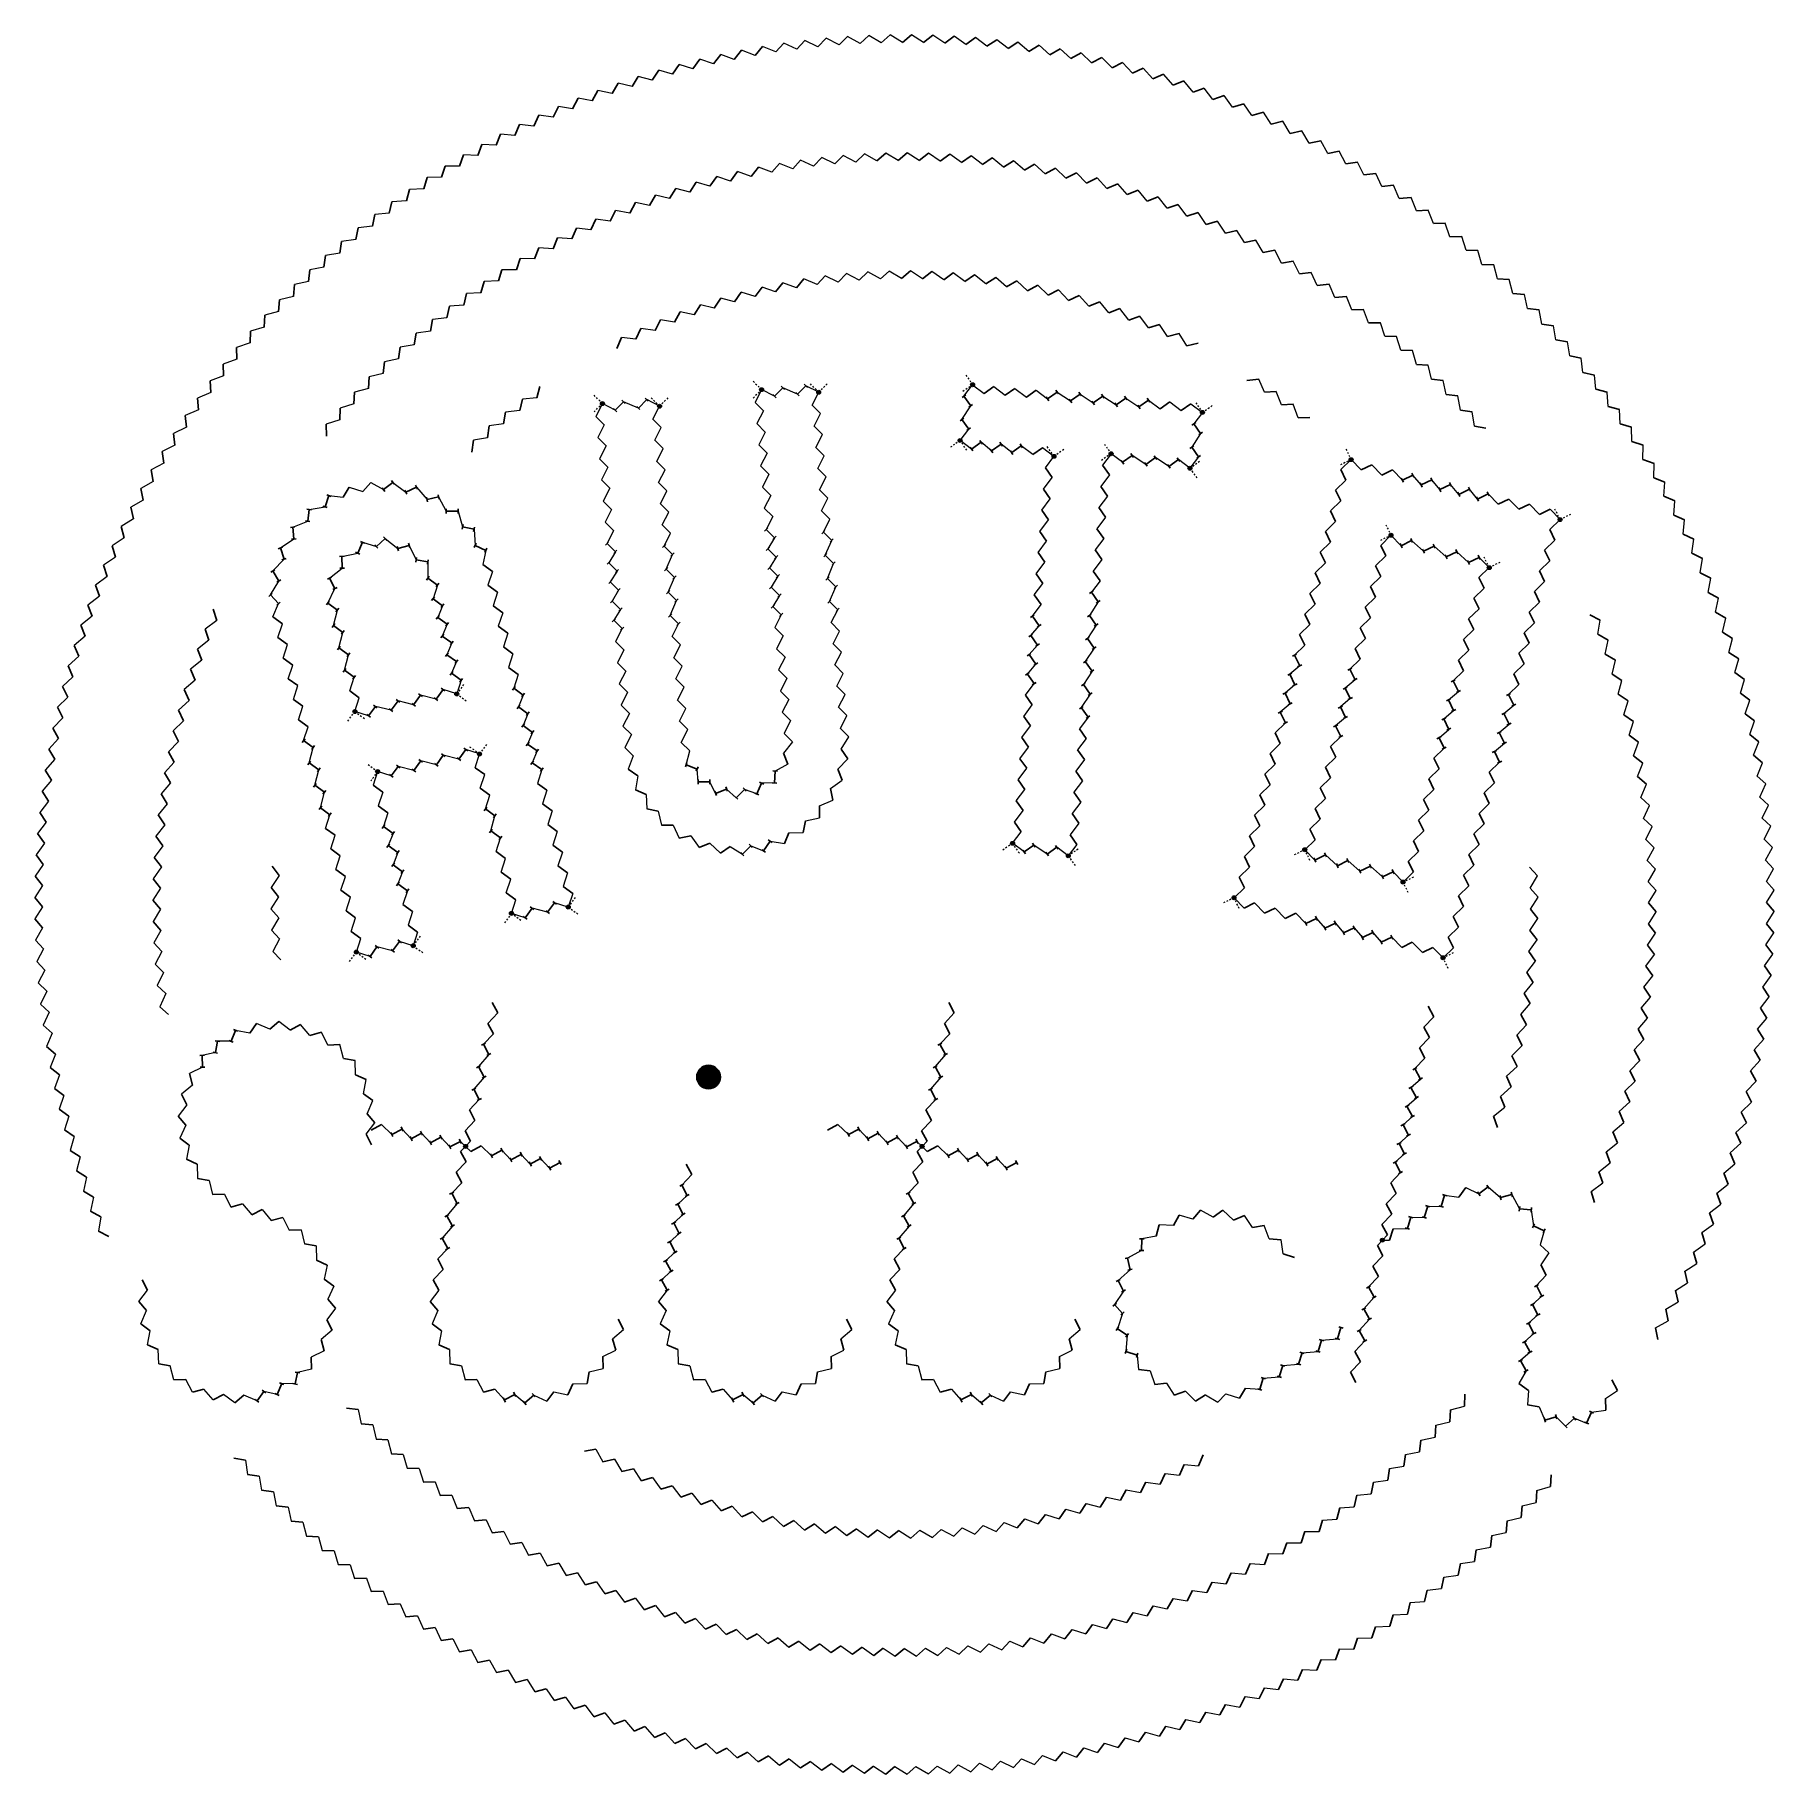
# Model space of a CAD drawing. Header units: millimetres. Extents: x 351 to 571, y -103 to 118.
import ezdxf

# ---------------------------------------------------------------- set-up
doc = ezdxf.new("R2010")
doc.units = ezdxf.units.MM
for name, color, linetype in [('AUTOSTITCH', 7, 'Continuous'), ('AUTOSTITCH_STITCHES', 7, 'Continuous'), ('SHOWCASE_PATTERN', 7, 'Continuous')]:
    doc.layers.add(name, color=color, linetype=linetype)

# ---------------------------------------------------------------- blocks, each defined once
blk = doc.blocks.new('ST-25')
at = {"layer": 'AUTOSTITCH', "color": 7, "lineweight": 30}
for p, q in [((528.23, -7.18), (527.53, -5.86)), ((527.67, -9.82), (526.97, -8.5)), ((527.11, -12.46), (526.41, -11.14)), ((526.55, -15.1), (525.84, -13.78)), ((526.04, -17.48), (525.34, -16.16)), ((525.54, -19.86), (524.83, -18.53)), ((525.03, -22.23), (524.33, -20.91)), ((524.53, -24.61), (523.82, -23.29)), ((524.02, -26.99), (523.32, -25.66)), ((523.46, -29.63), (522.76, -28.3)), ((529.17, -31.3), (529.61, -29.86)), ((531.43, -30.1), (532.3, -28.88)), ((533.94, -29.68), (535.16, -28.8)), ((536.7, -30.17), (538.15, -29.77)), ((522.9, -32.27), (522.19, -30.95)), ((524.88, -34.08), (525.32, -32.65)), ((527.03, -32.69), (527.47, -31.25)), ((539.12, -31.59), (540.62, -31.71)), ((522.34, -34.91), (521.63, -33.59)), ((522.62, -35.55), (523.06, -34.12)), ((540.9, -33.76), (542.26, -34.39)), ((521.78, -37.55), (521.07, -36.23)), ((541.77, -36.16), (542.86, -37.19)), ((521.22, -40.19), (520.51, -38.87)), ((541.83, -38.71), (542.53, -40.03)), ((520.65, -42.83), (519.95, -41.51)), ((541.27, -41.35), (541.97, -42.67)), ((540.76, -43.73), (541.47, -45.05)), ((520.06, -45.61), (519.36, -44.28)), ((540.26, -46.1), (540.96, -47.43)), ((519.47, -48.38), (518.77, -47.06)), ((539.75, -48.48), (540.46, -49.8)), ((518.91, -51.02), (518.21, -49.7)), ((518.35, -53.66), (517.65, -52.34)), ((539.25, -50.86), (539.95, -52.18)), ((539.05, -53.78), (540.26, -54.66)), ((551.57, -54.65), (550.87, -53.33)), ((540.16, -56.49), (541.64, -56.74)), ((547.65, -58.8), (548.28, -57.43)), ((550.1, -57.18), (550.05, -55.68)), ((542.35, -58.43), (543.79, -58)), ((544.96, -59.19), (546.09, -58.2))]:
    blk.add_line(p, q, dxfattribs=at)
for points in [[(525.59, -13.92), (526.1, -13.64)], [(526.29, -15.24), (526.81, -14.97)], [(525.08, -16.29), (525.6, -16.02)], [(525.78, -17.62), (526.3, -17.34)], [(524.58, -18.67), (525.09, -18.4)], [(525.28, -19.99), (525.8, -19.72)], [(524.07, -21.05), (524.59, -20.77)], [(523.56, -23.42), (524.08, -23.15)], [(524.77, -22.37), (525.29, -22.1)], [(523.06, -25.8), (523.58, -25.53)], [(524.27, -24.75), (524.79, -24.47)], [(523.76, -27.13), (524.28, -26.85)], [(534.99, -28.57), (535.33, -29.04)], [(529.33, -29.78), (529.89, -29.95)], [(533.77, -29.45), (534.12, -29.92)], [(536.63, -29.89), (536.78, -30.45)], [(538.07, -29.48), (538.23, -30.05)], [(525.04, -32.56), (525.6, -32.73)], [(526.75, -32.6), (527.31, -32.77)], [(527.19, -31.17), (527.75, -31.34)], [(528.89, -31.21), (529.45, -31.38)], [(539.15, -31.3), (539.1, -31.88)], [(540.64, -31.42), (540.6, -32)], [(524.6, -34), (525.16, -34.17)], [(541.02, -33.49), (540.78, -34.02)], [(542.38, -34.13), (542.14, -34.66)], [(519.69, -41.65), (520.21, -41.37)], [(541.53, -41.21), (541.01, -41.49)], [(519.1, -44.42), (519.62, -44.15)], [(520.4, -42.97), (520.91, -42.7)], [(541.02, -43.59), (540.51, -43.86)], [(542.23, -42.54), (541.72, -42.81)], [(519.81, -45.74), (520.32, -45.47)], [(540.52, -45.97), (540, -46.24)], [(541.73, -44.91), (541.21, -45.19)], [(518.51, -47.19), (519.03, -46.92)], [(519.22, -48.52), (519.73, -48.24)], [(540.01, -48.34), (539.5, -48.62)], [(541.22, -47.29), (540.7, -47.56)], [(539.51, -50.72), (538.99, -50.99)], [(540.72, -49.67), (540.2, -49.94)], [(540.21, -52.04), (539.69, -52.32)], [(548.01, -57.31), (548.54, -57.56)], [(542.27, -58.15), (542.44, -58.71)], [(543.71, -57.72), (543.88, -58.28)], [(544.77, -58.97), (545.16, -59.41)], [(545.9, -57.98), (546.29, -58.42)], [(547.39, -58.68), (547.92, -58.92)]]:
    blk.add_lwpolyline(points, dxfattribs=at)
at = {"layer": 'AUTOSTITCH', "color": 7, "lineweight": 0, "const_width": 0.25}
blk.add_lwpolyline([(521.58, -35.57, 1), (521.83, -35.57, 1)], format="xyb", close=True, dxfattribs=at)
at = {"layer": 'AUTOSTITCH', "color": 7, "lineweight": 0}
blk.add_circle((521.7, -35.57), 0.25, dxfattribs=at)
at = {"layer": 'AUTOSTITCH_STITCHES', "color": 7, "lineweight": 9}
for p, q in [((526.97, -8.5), (528.23, -7.18)), ((526.41, -11.14), (527.67, -9.82)), ((525.84, -13.78), (527.11, -12.46)), ((525.34, -16.16), (526.55, -15.1)), ((524.83, -18.53), (526.04, -17.48)), ((524.33, -20.91), (525.54, -19.86)), ((523.82, -23.29), (525.03, -22.23)), ((523.32, -25.66), (524.53, -24.61)), ((522.76, -28.3), (524.02, -26.99)), ((522.19, -30.95), (523.46, -29.63)), ((529.61, -29.86), (531.43, -30.1)), ((532.3, -28.88), (533.94, -29.68)), ((535.16, -28.8), (536.7, -30.17)), ((538.15, -29.77), (539.12, -31.59)), ((521.63, -33.59), (522.9, -32.27)), ((525.32, -32.65), (527.03, -32.69)), ((527.47, -31.25), (529.17, -31.3)), ((540.62, -31.71), (540.9, -33.76)), ((521.7, -35.57), (522.34, -34.91)), ((523.06, -34.12), (524.88, -34.08)), ((542.26, -34.39), (541.77, -36.16)), ((520.51, -38.87), (521.78, -37.55)), ((521.07, -36.23), (521.7, -35.57)), ((521.7, -35.57), (522.62, -35.55)), ((542.86, -37.19), (541.83, -38.71)), ((519.95, -41.51), (521.22, -40.19)), ((542.53, -40.03), (541.27, -41.35)), ((519.36, -44.28), (520.65, -42.83)), ((541.97, -42.67), (540.76, -43.73)), ((518.77, -47.06), (520.06, -45.61)), ((541.47, -45.05), (540.26, -46.1)), ((518.21, -49.7), (519.47, -48.38)), ((540.96, -47.43), (539.75, -48.48)), ((540.46, -49.8), (539.25, -50.86)), ((517.65, -52.34), (518.91, -51.02)), ((539.95, -52.18), (539.05, -53.78)), ((540.26, -54.66), (540.16, -56.49)), ((550.05, -55.68), (551.57, -54.65)), ((541.64, -56.74), (542.35, -58.43)), ((548.28, -57.43), (550.1, -57.18)), ((543.79, -58), (544.96, -59.19)), ((546.09, -58.2), (547.65, -58.8))]:
    blk.add_line(p, q, dxfattribs=at)
blk = doc.blocks.new('ST-6')
at = {"layer": 'AUTOSTITCH', "color": 7, "lineweight": 30}
for p, q in [((495.87, -32.38), (495.17, -33.71)), ((498.62, -31.76), (497.63, -32.89)), ((501.43, -31.78), (500.21, -32.65)), ((504.17, -32.44), (502.78, -33.01)), ((493.35, -33.62), (492.96, -35.07)), ((506.68, -33.7), (505.2, -33.95)), ((491.16, -35.4), (491.12, -36.89)), ((508.84, -35.51), (507.34, -35.41)), ((510.53, -37.76), (509.09, -37.32)), ((489.31, -37.86), (489.65, -39.32)), ((488.13, -40.7), (488.82, -42.04)), ((487.69, -43.76), (488.69, -44.87)), ((488.04, -46.82), (489.28, -47.65)), ((513.53, -49.72), (513.97, -48.28)), ((516, -48.12), (516.44, -46.68)), ((489.13, -49.7), (490.55, -50.2)), ((511.07, -51.32), (511.5, -49.89)), ((490.73, -52.02), (492.22, -52.18)), ((508.6, -52.92), (509.04, -51.49)), ((492.81, -53.91), (494.3, -53.72)), ((495.27, -55.27), (496.68, -54.75)), ((497.98, -56.04), (499.23, -55.21)), ((500.79, -56.17), (501.82, -55.08)), ((503.56, -55.65), (504.31, -54.36)), ((506.13, -54.52), (506.57, -53.09))]:
    blk.add_line(p, q, dxfattribs=at)
for points in [[(491.42, -36.9), (490.83, -36.89)], [(491.46, -35.4), (490.87, -35.39)], [(489.59, -37.79), (489.02, -37.92)], [(489.93, -39.25), (489.36, -39.38)], [(488.39, -40.57), (487.87, -40.84)], [(489.08, -41.9), (488.56, -42.17)], [(487.91, -43.56), (487.48, -43.95)], [(488.91, -44.68), (488.48, -45.07)], [(488.2, -46.58), (487.87, -47.06)], [(489.44, -47.41), (489.12, -47.9)], [(513.69, -48.2), (514.25, -48.37)], [(515.72, -48.03), (516.28, -48.2)], [(516.16, -46.6), (516.71, -46.77)], [(489.23, -49.42), (489.03, -49.98)], [(490.64, -49.92), (490.45, -50.47)], [(511.22, -49.8), (511.78, -49.97)], [(513.25, -49.63), (513.81, -49.8)], [(506.29, -53), (506.85, -53.17)], [(508.32, -52.84), (508.88, -53.01)], [(508.76, -51.4), (509.32, -51.57)], [(510.79, -51.23), (511.34, -51.41)], [(505.85, -54.44), (506.41, -54.61)]]:
    blk.add_lwpolyline(points, dxfattribs=at)
at = {"layer": 'AUTOSTITCH_STITCHES', "color": 7, "lineweight": 9}
for p, q in [((497.63, -32.89), (495.87, -32.38)), ((500.21, -32.65), (498.62, -31.76)), ((502.78, -33.01), (501.43, -31.78)), ((505.2, -33.95), (504.17, -32.44)), ((492.96, -35.07), (491.16, -35.4)), ((495.17, -33.71), (493.35, -33.62)), ((507.34, -35.41), (506.68, -33.7)), ((491.12, -36.89), (489.31, -37.86)), ((509.09, -37.32), (508.84, -35.51)), ((489.65, -39.32), (488.13, -40.7)), ((488.82, -42.04), (487.69, -43.76)), ((488.69, -44.87), (488.04, -46.82)), ((489.28, -47.65), (489.13, -49.7)), ((513.97, -48.28), (516, -48.12)), ((490.55, -50.2), (490.73, -52.02)), ((511.5, -49.89), (513.53, -49.72)), ((492.22, -52.18), (492.81, -53.91)), ((506.57, -53.09), (508.6, -52.92)), ((509.04, -51.49), (511.07, -51.32)), ((494.3, -53.72), (495.27, -55.27)), ((496.68, -54.75), (497.98, -56.04)), ((499.23, -55.21), (500.79, -56.17)), ((501.82, -55.08), (503.56, -55.65)), ((504.31, -54.36), (506.13, -54.52))]:
    blk.add_line(p, q, dxfattribs=at)
blk = doc.blocks.new('ST-26')
at = {"layer": 'AUTOSTITCH', "color": 7, "lineweight": 30}
for p, q in [((466.63, -5.39), (467.33, -6.71)), ((466.07, -8.03), (466.77, -9.35)), ((465.5, -10.67), (466.21, -11.99)), ((464.9, -13.53), (465.6, -14.85)), ((464.29, -16.39), (464.99, -17.72)), ((463.73, -19.03), (464.43, -20.36)), ((451.23, -21.6), (452.55, -20.89)), ((453.87, -22.16), (455.19, -21.45)), ((456.33, -22.68), (457.66, -21.98)), ((463.17, -21.67), (463.87, -23)), ((458.79, -23.2), (460.12, -22.5)), ((461.25, -23.73), (462.58, -23.02)), ((463.9, -24.29), (465.22, -23.58)), ((466.54, -24.85), (467.86, -24.15)), ((462.6, -24.31), (463.31, -25.64)), ((469, -25.37), (470.32, -24.67)), ((471.46, -25.9), (472.78, -25.19)), ((473.92, -26.42), (475.25, -25.72)), ((462.04, -26.95), (462.75, -28.28)), ((461.48, -29.6), (462.19, -30.92)), ((460.87, -32.46), (461.58, -33.78)), ((460.27, -35.32), (460.97, -36.64)), ((459.7, -37.96), (460.41, -39.28)), ((459.14, -40.6), (459.85, -41.92)), ((458.74, -43.38), (459.73, -44.52)), ((458.98, -46.18), (460.19, -47.07)), ((483.32, -46.91), (482.62, -45.59)), ((482.31, -49.54), (481.92, -48.09)), ((459.83, -48.86), (461.21, -49.46)), ((480.74, -51.87), (480.68, -50.37)), ((461.26, -51.28), (462.73, -51.55)), ((478.68, -53.79), (478.96, -52.31)), ((463.19, -53.32), (464.69, -53.26)), ((465.54, -54.88), (466.98, -54.48)), ((468.17, -55.87), (469.49, -55.16)), ((473.57, -56.03), (474.46, -54.83)), ((476.25, -55.2), (476.86, -53.83)), ((470.76, -56.24), (471.91, -55.27))]:
    blk.add_line(p, q, dxfattribs=at)
for points in [[(465.76, -10.53), (465.25, -10.81)], [(466.47, -11.86), (465.95, -12.13)], [(465.16, -13.39), (464.64, -13.67)], [(465.86, -14.72), (465.34, -14.99)], [(464.55, -16.25), (464.03, -16.53)], [(465.25, -17.58), (464.73, -17.85)], [(453.73, -21.9), (454.01, -22.42)], [(455.06, -21.19), (455.33, -21.71)], [(457.52, -21.72), (457.79, -22.23)], [(456.19, -22.42), (456.47, -22.94)], [(458.66, -22.95), (458.93, -23.46)], [(459.98, -22.24), (460.25, -22.76)], [(461.12, -23.47), (461.39, -23.99)], [(462.44, -22.76), (462.72, -23.28)], [(467.72, -23.89), (468, -24.4)], [(466.4, -24.59), (466.67, -25.11)], [(468.86, -25.11), (469.14, -25.63)], [(470.19, -24.41), (470.46, -24.93)], [(471.32, -25.64), (471.6, -26.15)], [(472.65, -24.93), (472.92, -25.45)], [(473.78, -26.16), (474.06, -26.68)], [(475.11, -25.46), (475.38, -25.97)], [(461.74, -29.46), (461.22, -29.73)], [(462.44, -30.78), (461.93, -31.06)], [(461.13, -32.32), (460.62, -32.59)], [(460.52, -35.18), (460.01, -35.46)], [(461.84, -33.64), (461.32, -33.92)], [(461.23, -36.51), (460.71, -36.78)], [(469.35, -54.9), (469.63, -55.41)], [(471.72, -55.05), (472.09, -55.49)], [(468.03, -55.61), (468.31, -56.13)], [(470.57, -56.02), (470.95, -56.47)]]:
    blk.add_lwpolyline(points, dxfattribs=at)
at = {"layer": 'AUTOSTITCH', "color": 7, "lineweight": 0, "const_width": 0.25}
blk.add_lwpolyline([(463.11, -23.66, 1), (463.36, -23.66, 1)], format="xyb", close=True, dxfattribs=at)
at = {"layer": 'AUTOSTITCH', "color": 7, "lineweight": 0}
blk.add_circle((463.24, -23.66), 0.25, dxfattribs=at)
at = {"layer": 'AUTOSTITCH_STITCHES', "color": 7, "lineweight": 9}
for p, q in [((467.33, -6.71), (466.07, -8.03)), ((466.77, -9.35), (465.5, -10.67)), ((466.21, -11.99), (464.9, -13.53)), ((465.6, -14.85), (464.29, -16.39)), ((464.99, -17.72), (463.73, -19.03)), ((452.55, -20.89), (453.87, -22.16)), ((455.19, -21.45), (456.33, -22.68)), ((457.66, -21.98), (458.79, -23.2)), ((464.43, -20.36), (463.17, -21.67)), ((460.12, -22.5), (461.25, -23.73)), ((462.58, -23.02), (463.24, -23.66)), ((463.24, -23.66), (462.6, -24.31)), ((463.87, -23), (463.24, -23.66)), ((463.24, -23.66), (463.9, -24.29)), ((465.22, -23.58), (466.54, -24.85)), ((467.86, -24.15), (469, -25.37)), ((463.31, -25.64), (462.04, -26.95)), ((470.32, -24.67), (471.46, -25.9)), ((472.78, -25.19), (473.92, -26.42)), ((462.75, -28.28), (461.48, -29.6)), ((462.19, -30.92), (460.87, -32.46)), ((461.58, -33.78), (460.27, -35.32)), ((460.97, -36.64), (459.7, -37.96)), ((460.41, -39.28), (459.14, -40.6)), ((459.85, -41.92), (458.74, -43.38)), ((459.73, -44.52), (458.98, -46.18)), ((460.19, -47.07), (459.83, -48.86)), ((481.92, -48.09), (483.32, -46.91)), ((461.21, -49.46), (461.26, -51.28)), ((480.68, -50.37), (482.31, -49.54)), ((462.73, -51.55), (463.19, -53.32)), ((478.96, -52.31), (480.74, -51.87)), ((464.69, -53.26), (465.54, -54.88)), ((466.98, -54.48), (468.17, -55.87)), ((469.49, -55.16), (470.76, -56.24)), ((474.46, -54.83), (476.25, -55.2)), ((476.86, -53.83), (478.68, -53.79)), ((471.91, -55.27), (473.57, -56.03))]:
    blk.add_line(p, q, dxfattribs=at)
blk = doc.blocks.new('ST-7')
at = {"layer": 'AUTOSTITCH', "color": 7, "lineweight": 30}
for p, q in [((433.26, -25.93), (433.97, -27.25)), ((432.7, -28.57), (433.4, -29.89)), ((432.19, -30.98), (432.89, -32.3)), ((431.68, -33.38), (432.38, -34.71)), ((431.17, -35.79), (431.87, -37.11)), ((430.65, -38.19), (431.36, -39.52)), ((430.14, -40.6), (430.85, -41.92)), ((429.74, -43.38), (430.73, -44.52)), ((429.98, -46.18), (431.19, -47.07)), ((454.32, -46.91), (453.62, -45.59)), ((453.31, -49.54), (452.92, -48.09)), ((430.83, -48.86), (432.21, -49.46)), ((451.74, -51.87), (451.68, -50.37)), ((432.26, -51.28), (433.73, -51.55)), ((449.68, -53.79), (449.96, -52.31)), ((434.19, -53.32), (435.69, -53.26)), ((436.54, -54.88), (437.98, -54.48)), ((439.17, -55.87), (440.49, -55.16)), ((444.57, -56.03), (445.46, -54.83)), ((447.25, -55.2), (447.86, -53.83)), ((441.76, -56.24), (442.91, -55.27))]:
    blk.add_line(p, q, dxfattribs=at)
for points in [[(432.96, -28.43), (432.44, -28.71)], [(432.45, -30.84), (431.93, -31.11)], [(433.66, -29.76), (433.15, -30.03)], [(433.15, -32.16), (432.63, -32.44)], [(431.94, -33.24), (431.42, -33.52)], [(432.64, -34.57), (432.12, -34.84)], [(431.42, -35.65), (430.91, -35.92)], [(432.13, -36.97), (431.61, -37.25)], [(430.91, -38.06), (430.4, -38.33)], [(431.62, -39.38), (431.1, -39.66)], [(430.4, -40.46), (429.88, -40.74)], [(431.11, -41.79), (430.59, -42.06)], [(440.35, -54.9), (440.63, -55.41)], [(442.72, -55.05), (443.09, -55.49)], [(439.03, -55.61), (439.31, -56.13)], [(441.57, -56.02), (441.95, -56.47)]]:
    blk.add_lwpolyline(points, dxfattribs=at)
at = {"layer": 'AUTOSTITCH_STITCHES', "color": 7, "lineweight": 9}
for p, q in [((433.97, -27.25), (432.7, -28.57)), ((433.4, -29.89), (432.19, -30.98)), ((432.89, -32.3), (431.68, -33.38)), ((432.38, -34.71), (431.17, -35.79)), ((431.87, -37.11), (430.65, -38.19)), ((431.36, -39.52), (430.14, -40.6)), ((430.85, -41.92), (429.74, -43.38)), ((430.73, -44.52), (429.98, -46.18)), ((431.19, -47.07), (430.83, -48.86)), ((452.92, -48.09), (454.32, -46.91)), ((432.21, -49.46), (432.26, -51.28)), ((451.68, -50.37), (453.31, -49.54)), ((433.73, -51.55), (434.19, -53.32)), ((449.96, -52.31), (451.74, -51.87)), ((435.69, -53.26), (436.54, -54.88)), ((437.98, -54.48), (439.17, -55.87)), ((440.49, -55.16), (441.76, -56.24)), ((445.46, -54.83), (447.25, -55.2)), ((447.86, -53.83), (449.68, -53.79)), ((442.91, -55.27), (444.57, -56.03))]:
    blk.add_line(p, q, dxfattribs=at)
blk = doc.blocks.new('ST-27')
at = {"layer": 'AUTOSTITCH', "color": 7, "lineweight": 30}
for p, q in [((408.63, -5.39), (409.33, -6.71)), ((408.07, -8.03), (408.77, -9.35)), ((407.5, -10.67), (408.21, -11.99)), ((406.9, -13.53), (407.6, -14.85)), ((406.29, -16.39), (406.99, -17.72)), ((405.73, -19.03), (406.43, -20.36)), ((393.23, -21.6), (394.55, -20.89)), ((395.87, -22.16), (397.19, -21.45)), ((398.33, -22.68), (399.66, -21.98)), ((405.17, -21.67), (405.87, -23)), ((400.79, -23.2), (402.12, -22.5)), ((403.25, -23.73), (404.58, -23.02)), ((405.9, -24.29), (407.22, -23.58)), ((408.54, -24.85), (409.86, -24.15)), ((404.6, -24.31), (405.31, -25.64)), ((411, -25.37), (412.32, -24.67)), ((413.46, -25.9), (414.78, -25.19)), ((415.92, -26.42), (417.25, -25.72)), ((404.04, -26.95), (404.75, -28.28)), ((403.48, -29.6), (404.19, -30.92)), ((402.87, -32.46), (403.58, -33.78)), ((402.27, -35.32), (402.97, -36.64)), ((401.7, -37.96), (402.41, -39.28)), ((401.14, -40.6), (401.85, -41.92)), ((400.74, -43.38), (401.73, -44.52)), ((400.98, -46.18), (402.19, -47.07)), ((425.32, -46.91), (424.62, -45.59)), ((424.31, -49.54), (423.92, -48.09)), ((401.83, -48.86), (403.21, -49.46)), ((422.74, -51.87), (422.68, -50.37)), ((403.26, -51.28), (404.73, -51.55)), ((420.68, -53.79), (420.96, -52.31)), ((405.19, -53.32), (406.69, -53.26)), ((407.54, -54.88), (408.98, -54.48)), ((410.17, -55.87), (411.49, -55.16)), ((415.57, -56.03), (416.46, -54.83)), ((418.25, -55.2), (418.86, -53.83)), ((412.76, -56.24), (413.91, -55.27))]:
    blk.add_line(p, q, dxfattribs=at)
for points in [[(407.76, -10.53), (407.25, -10.81)], [(408.47, -11.86), (407.95, -12.13)], [(407.16, -13.39), (406.64, -13.67)], [(407.86, -14.72), (407.34, -14.99)], [(406.55, -16.25), (406.03, -16.53)], [(407.25, -17.58), (406.73, -17.85)], [(395.73, -21.9), (396.01, -22.42)], [(397.06, -21.19), (397.33, -21.71)], [(399.52, -21.72), (399.79, -22.23)], [(398.19, -22.42), (398.47, -22.94)], [(400.66, -22.95), (400.93, -23.46)], [(401.98, -22.24), (402.25, -22.76)], [(403.12, -23.47), (403.39, -23.99)], [(404.44, -22.76), (404.72, -23.28)], [(409.72, -23.89), (410, -24.4)], [(408.4, -24.59), (408.67, -25.11)], [(410.86, -25.11), (411.14, -25.63)], [(412.19, -24.41), (412.46, -24.93)], [(413.32, -25.64), (413.6, -26.15)], [(414.65, -24.93), (414.92, -25.45)], [(415.78, -26.16), (416.06, -26.68)], [(417.11, -25.46), (417.38, -25.97)], [(403.74, -29.46), (403.22, -29.73)], [(404.44, -30.78), (403.93, -31.06)], [(403.13, -32.32), (402.62, -32.59)], [(402.52, -35.18), (402.01, -35.46)], [(403.84, -33.64), (403.32, -33.92)], [(403.23, -36.51), (402.71, -36.78)], [(411.35, -54.9), (411.63, -55.41)], [(413.72, -55.05), (414.09, -55.49)], [(410.03, -55.61), (410.31, -56.13)], [(412.57, -56.02), (412.95, -56.47)]]:
    blk.add_lwpolyline(points, dxfattribs=at)
at = {"layer": 'AUTOSTITCH', "color": 7, "lineweight": 0, "const_width": 0.25}
blk.add_lwpolyline([(405.11, -23.66, 1), (405.36, -23.66, 1)], format="xyb", close=True, dxfattribs=at)
at = {"layer": 'AUTOSTITCH', "color": 7, "lineweight": 0}
blk.add_circle((405.24, -23.66), 0.25, dxfattribs=at)
at = {"layer": 'AUTOSTITCH_STITCHES', "color": 7, "lineweight": 9}
for p, q in [((409.33, -6.71), (408.07, -8.03)), ((408.77, -9.35), (407.5, -10.67)), ((408.21, -11.99), (406.9, -13.53)), ((407.6, -14.85), (406.29, -16.39)), ((406.99, -17.72), (405.73, -19.03)), ((394.55, -20.89), (395.87, -22.16)), ((397.19, -21.45), (398.33, -22.68)), ((399.66, -21.98), (400.79, -23.2)), ((406.43, -20.36), (405.17, -21.67)), ((402.12, -22.5), (403.25, -23.73)), ((404.58, -23.02), (405.24, -23.66)), ((405.24, -23.66), (404.6, -24.31)), ((405.87, -23), (405.24, -23.66)), ((405.24, -23.66), (405.9, -24.29)), ((407.22, -23.58), (408.54, -24.85)), ((409.86, -24.15), (411, -25.37)), ((405.31, -25.64), (404.04, -26.95)), ((412.32, -24.67), (413.46, -25.9)), ((414.78, -25.19), (415.92, -26.42)), ((404.75, -28.28), (403.48, -29.6)), ((404.19, -30.92), (402.87, -32.46)), ((403.58, -33.78), (402.27, -35.32)), ((402.97, -36.64), (401.7, -37.96)), ((402.41, -39.28), (401.14, -40.6)), ((401.85, -41.92), (400.74, -43.38)), ((401.73, -44.52), (400.98, -46.18)), ((402.19, -47.07), (401.83, -48.86)), ((423.92, -48.09), (425.32, -46.91)), ((403.21, -49.46), (403.26, -51.28)), ((422.68, -50.37), (424.31, -49.54)), ((404.73, -51.55), (405.19, -53.32)), ((420.96, -52.31), (422.74, -51.87)), ((406.69, -53.26), (407.54, -54.88)), ((408.98, -54.48), (410.17, -55.87)), ((411.49, -55.16), (412.76, -56.24)), ((416.46, -54.83), (418.25, -55.2)), ((418.86, -53.83), (420.68, -53.79)), ((413.91, -55.27), (415.57, -56.03))]:
    blk.add_line(p, q, dxfattribs=at)
blk = doc.blocks.new('ST-8')
at = {"layer": 'AUTOSTITCH', "color": 7, "lineweight": 30}
for p, q in [((378.7, -8.04), (377.83, -9.26)), ((381.5, -7.79), (380.38, -8.78)), ((384.29, -8.17), (382.97, -8.88)), ((373.73, -10.28), (373.46, -11.75)), ((376.03, -8.92), (375.45, -10.3)), ((386.92, -9.16), (385.47, -9.56)), ((389.26, -10.72), (387.76, -10.78)), ((371.78, -12.1), (371.82, -13.6)), ((391.2, -12.75), (389.72, -12.49)), ((370.19, -14.42), (370.57, -15.87)), ((392.63, -15.18), (391.25, -14.58)), ((369.16, -17.03), (369.85, -18.36)), ((393.48, -17.85), (392.27, -16.97)), ((368.74, -19.81), (369.71, -20.95)), ((393.71, -20.66), (392.73, -19.52)), ((368.95, -22.62), (370.15, -23.51)), ((393.31, -23.44), (392.61, -22.11)), ((369.78, -25.3), (371.15, -25.9)), ((371.19, -27.73), (372.67, -28.01)), ((373.11, -29.79), (374.61, -29.73)), ((375.44, -31.36), (376.89, -30.97)), ((378.07, -32.37), (379.39, -31.67)), ((380.56, -33.07), (382.01, -32.68)), ((382.84, -34.31), (384.34, -34.25)), ((384.79, -36.03), (386.26, -36.31)), ((386.3, -38.13), (387.68, -38.74)), ((364.85, -41.92), (364.14, -40.6)), ((387.3, -40.53), (388.51, -41.42)), ((364.73, -44.52), (363.74, -43.38)), ((387.75, -43.08), (388.72, -44.23)), ((365.19, -47.07), (363.98, -46.18)), ((387.6, -45.68), (388.3, -47.01)), ((386.89, -48.17), (387.27, -49.62)), ((366.21, -49.46), (364.83, -48.86)), ((385.63, -50.44), (385.68, -51.94)), ((367.73, -51.55), (366.26, -51.28)), ((383.9, -52.37), (383.61, -53.84)), ((369.69, -53.26), (368.19, -53.32)), ((371.98, -54.48), (370.54, -54.88)), ((374.49, -55.16), (373.17, -55.87)), ((379.63, -54.78), (378.75, -56)), ((381.89, -53.8), (381.3, -55.18)), ((377.08, -55.26), (375.95, -56.25))]:
    blk.add_line(p, q, dxfattribs=at)
for points in [[(376.3, -9.03), (375.76, -8.8)], [(374.02, -10.33), (373.45, -10.23)], [(375.72, -10.41), (375.18, -10.19)], [(372.07, -12.09), (371.49, -12.11)], [(373.75, -11.81), (373.17, -11.7)], [(372.12, -13.59), (371.53, -13.61)], [(384.19, -52.43), (383.61, -52.32)], [(379.87, -54.95), (379.39, -54.61)], [(381.56, -55.3), (381.03, -55.06)], [(382.16, -53.92), (381.62, -53.69)], [(383.9, -53.9), (383.32, -53.79)], [(378.99, -56.17), (378.52, -55.82)]]:
    blk.add_lwpolyline(points, dxfattribs=at)
at = {"layer": 'AUTOSTITCH_STITCHES', "color": 7, "lineweight": 9}
for p, q in [((380.38, -8.78), (378.7, -8.04)), ((382.97, -8.88), (381.5, -7.79)), ((385.47, -9.56), (384.29, -8.17)), ((375.45, -10.3), (373.73, -10.28)), ((377.83, -9.26), (376.03, -8.92)), ((387.76, -10.78), (386.92, -9.16)), ((389.72, -12.49), (389.26, -10.72)), ((373.46, -11.75), (371.78, -12.1)), ((391.25, -14.58), (391.2, -12.75)), ((371.82, -13.6), (370.19, -14.42)), ((392.27, -16.97), (392.63, -15.18)), ((370.57, -15.87), (369.16, -17.03)), ((369.85, -18.36), (368.74, -19.81)), ((392.73, -19.52), (393.48, -17.85)), ((369.71, -20.95), (368.95, -22.62)), ((392.61, -22.11), (393.71, -20.66)), ((370.15, -23.51), (369.78, -25.3)), ((371.15, -25.9), (371.19, -27.73)), ((372.67, -28.01), (373.11, -29.79)), ((374.61, -29.73), (375.44, -31.36)), ((376.89, -30.97), (378.07, -32.37)), ((379.39, -31.67), (380.56, -33.07)), ((382.01, -32.68), (382.84, -34.31)), ((384.34, -34.25), (384.79, -36.03)), ((386.26, -36.31), (386.3, -38.13)), ((387.68, -38.74), (387.3, -40.53)), ((363.74, -43.38), (364.85, -41.92)), ((388.51, -41.42), (387.75, -43.08)), ((363.98, -46.18), (364.73, -44.52)), ((388.72, -44.23), (387.6, -45.68)), ((364.83, -48.86), (365.19, -47.07)), ((388.3, -47.01), (386.89, -48.17)), ((366.26, -51.28), (366.21, -49.46)), ((387.27, -49.62), (385.63, -50.44)), ((368.19, -53.32), (367.73, -51.55)), ((385.68, -51.94), (383.9, -52.37)), ((370.54, -54.88), (369.69, -53.26)), ((373.17, -55.87), (371.98, -54.48)), ((375.95, -56.25), (374.49, -55.16)), ((381.3, -55.18), (379.63, -54.78)), ((383.61, -53.84), (381.89, -53.8)), ((378.75, -56), (377.08, -55.26))]:
    blk.add_line(p, q, dxfattribs=at)
blk = doc.blocks.new('ST-9')
at = {"layer": 'AUTOSTITCH', "color": 7, "lineweight": 9}
for p, q in [((522.15, 55.31), (522.24, 55.12)), ((521.65, 53.4), (521.46, 53.31)), ((522.03, 53.59), (521.84, 53.5)), ((522.42, 53.78), (522.23, 53.68)), ((522.33, 54.93), (522.43, 54.74)), ((522.52, 54.54), (522.62, 54.35)), ((522.8, 53.97), (522.61, 53.87)), ((522.71, 54.16), (522.8, 53.97)), ((534.72, 51.02), (534.62, 51.21)), ((534.91, 50.63), (534.81, 50.82)), ((535.09, 50.25), (535, 50.44)), ((535.28, 49.86), (535.19, 50.05)), ((535.47, 49.95), (535.28, 49.86)), ((535.86, 50.14), (535.67, 50.05)), ((536.24, 50.33), (536.05, 50.24)), ((536.63, 50.52), (536.44, 50.42)), ((510.7, 13.46), (510.5, 13.37)), ((511.08, 13.65), (510.89, 13.56)), ((511.47, 13.84), (511.28, 13.75)), ((511.85, 14.03), (511.66, 13.93)), ((511.95, 13.84), (511.85, 14.03)), ((512.13, 13.45), (512.04, 13.64)), ((512.32, 13.07), (512.23, 13.26)), ((512.51, 12.68), (512.42, 12.87)), ((524.33, 9.92), (524.52, 10.02)), ((524.42, 9.73), (524.33, 9.92)), ((524.61, 9.35), (524.52, 9.54)), ((524.8, 8.96), (524.71, 9.15)), ((524.72, 10.11), (524.91, 10.21)), ((525.1, 10.3), (525.29, 10.39)), ((525.49, 10.49), (525.68, 10.58)), ((524.99, 8.58), (524.89, 8.77))]:
    blk.add_line(p, q, dxfattribs=at)
at = {"layer": 'AUTOSTITCH', "color": 7, "lineweight": 30}
for p, q in [((525.42, 53.31), (524.08, 52.65)), ((521.49, 52.69), (522.15, 51.35)), ((528.29, 52.6), (526.94, 51.94)), ((531.15, 51.88), (529.8, 51.23)), ((534.01, 51.17), (532.66, 50.51)), ((520.84, 50.07), (521.5, 48.73)), ((520.19, 47.45), (520.84, 46.11)), ((534.63, 47.24), (533.97, 48.59)), ((519.53, 44.83), (520.19, 43.49)), ((533.98, 44.62), (533.32, 45.97)), ((518.88, 42.21), (519.54, 40.87)), ((533.32, 42), (532.66, 43.35)), ((532.67, 39.38), (532.01, 40.73)), ((518.23, 39.59), (518.88, 38.25)), ((532.02, 36.76), (531.36, 38.11)), ((517.57, 36.97), (518.23, 35.63)), ((531.36, 34.14), (530.71, 35.49)), ((516.97, 34.57), (517.63, 33.22)), ((516.37, 32.16), (517.03, 30.81)), ((530.76, 31.73), (530.1, 33.08)), ((515.77, 29.75), (516.43, 28.4)), ((530.16, 29.32), (529.5, 30.67)), ((515.12, 27.13), (515.78, 25.78)), ((529.56, 26.91), (528.9, 28.26)), ((514.47, 24.51), (515.12, 23.16)), ((528.91, 24.29), (528.25, 25.64)), ((528.25, 21.67), (527.6, 23.02)), ((513.81, 21.89), (514.47, 20.54)), ((527.6, 19.05), (526.94, 20.4)), ((513.16, 19.27), (513.82, 17.92)), ((526.95, 16.43), (526.29, 17.78)), ((512.51, 16.65), (513.16, 15.3)), ((513.12, 12.72), (514.47, 13.38)), ((526.29, 13.82), (525.64, 15.16)), ((515.99, 12), (517.33, 12.66)), ((518.85, 11.29), (520.2, 11.95)), ((521.71, 10.58), (523.06, 11.23)), ((525.64, 11.2), (524.98, 12.54))]:
    blk.add_line(p, q, dxfattribs=at)
at = {"layer": 'AUTOSTITCH', "color": 7, "lineweight": 0, "const_width": 0.25}
for points in [[(522.68, 53.97, 1), (522.93, 53.97, 1)], [(535.16, 49.86, 1), (535.41, 49.86, 1)], [(511.73, 14.03, 1), (511.98, 14.03, 1)], [(524.21, 9.92, 1), (524.46, 9.92, 1)]]:
    blk.add_lwpolyline(points, format="xyb", close=True, dxfattribs=at)
at = {"layer": 'AUTOSTITCH', "color": 7, "lineweight": 30}
for points in [[(525.55, 53.05), (525.3, 53.58)], [(524.2, 52.39), (523.95, 52.92)], [(527.07, 51.68), (526.81, 52.2)], [(528.41, 52.34), (528.16, 52.86)], [(529.93, 50.96), (529.67, 51.49)], [(531.28, 51.62), (531.02, 52.15)], [(534.14, 50.91), (533.88, 51.43)], [(532.79, 50.25), (532.53, 50.78)], [(517.84, 37.1), (517.31, 36.85)], [(518.49, 35.76), (517.97, 35.5)], [(530.44, 35.36), (530.97, 35.62)], [(517.24, 34.69), (516.71, 34.44)], [(517.89, 33.35), (517.37, 33.09)], [(529.84, 32.95), (530.37, 33.21)], [(531.1, 34.01), (531.63, 34.27)], [(516.64, 32.28), (516.11, 32.03)], [(517.29, 30.94), (516.77, 30.68)], [(530.5, 31.6), (531.02, 31.86)], [(516.04, 29.88), (515.51, 29.62)], [(529.24, 30.54), (529.77, 30.8)], [(529.9, 29.2), (530.42, 29.45)], [(516.69, 28.53), (516.17, 28.27)], [(528.64, 28.13), (529.17, 28.39)], [(529.3, 26.79), (529.82, 27.04)], [(514.34, 13.64), (514.6, 13.11)], [(513, 12.98), (513.25, 12.45)], [(515.86, 12.27), (516.11, 11.74)], [(517.21, 12.92), (517.46, 12.4)], [(518.72, 11.55), (518.98, 11.03)], [(520.07, 12.21), (520.33, 11.69)], [(522.93, 11.5), (523.19, 10.97)], [(521.58, 10.84), (521.84, 10.31)]]:
    blk.add_lwpolyline(points, dxfattribs=at)
at = {"layer": 'AUTOSTITCH', "color": 7, "lineweight": 0}
for centre in [(522.8, 53.97), (535.28, 49.86), (511.85, 14.03), (524.33, 9.92)]:
    blk.add_circle(centre, 0.25, dxfattribs=at)
at = {"layer": 'AUTOSTITCH_STITCHES', "color": 7, "lineweight": 9}
for p, q in [((522.8, 53.97), (521.49, 52.69)), ((524.08, 52.65), (522.8, 53.97)), ((526.94, 51.94), (525.42, 53.31)), ((522.15, 51.35), (520.84, 50.07)), ((529.8, 51.23), (528.29, 52.6)), ((532.66, 50.51), (531.15, 51.88)), ((535.28, 49.86), (534.01, 51.17)), ((521.5, 48.73), (520.19, 47.45)), ((533.97, 48.59), (535.28, 49.86)), ((533.32, 45.97), (534.63, 47.24)), ((520.84, 46.11), (519.53, 44.83)), ((532.66, 43.35), (533.98, 44.62)), ((520.19, 43.49), (518.88, 42.21)), ((532.01, 40.73), (533.32, 42)), ((519.54, 40.87), (518.23, 39.59)), ((518.88, 38.25), (517.57, 36.97)), ((531.36, 38.11), (532.67, 39.38)), ((518.23, 35.63), (516.97, 34.57)), ((530.71, 35.49), (532.02, 36.76)), ((517.63, 33.22), (516.37, 32.16)), ((530.1, 33.08), (531.36, 34.14)), ((529.5, 30.67), (530.76, 31.73)), ((517.03, 30.81), (515.77, 29.75)), ((528.9, 28.26), (530.16, 29.32)), ((516.43, 28.4), (515.12, 27.13)), ((528.25, 25.64), (529.56, 26.91)), ((515.78, 25.78), (514.47, 24.51)), ((515.12, 23.16), (513.81, 21.89)), ((527.6, 23.02), (528.91, 24.29)), ((514.47, 20.54), (513.16, 19.27)), ((526.94, 20.4), (528.25, 21.67)), ((513.82, 17.92), (512.51, 16.65)), ((526.29, 17.78), (527.6, 19.05)), ((525.64, 15.16), (526.95, 16.43)), ((513.16, 15.3), (511.85, 14.03)), ((511.85, 14.03), (513.12, 12.72)), ((514.47, 13.38), (515.99, 12)), ((524.98, 12.54), (526.29, 13.82)), ((517.33, 12.66), (518.85, 11.29)), ((520.2, 11.95), (521.71, 10.58)), ((523.06, 11.23), (524.33, 9.92)), ((524.33, 9.92), (525.64, 11.2))]:
    blk.add_line(p, q, dxfattribs=at)
blk = doc.blocks.new('ST-10')
at = {"layer": 'AUTOSTITCH', "color": 7, "lineweight": 9}
for p, q in [((517.07, 64.93), (517.17, 64.73)), ((517.26, 64.54), (517.35, 64.35)), ((517.45, 64.16), (517.54, 63.96)), ((516.57, 63.02), (516.38, 62.92)), ((516.96, 63.2), (516.77, 63.11)), ((517.34, 63.39), (517.15, 63.3)), ((517.73, 63.58), (517.54, 63.48)), ((517.64, 63.77), (517.73, 63.58)), ((543.71, 57.12), (543.62, 57.31)), ((543.9, 56.74), (543.81, 56.93)), ((544.09, 56.35), (543.99, 56.54)), ((544.28, 55.97), (544.18, 56.16)), ((544.47, 56.06), (544.28, 55.97)), ((544.85, 56.25), (544.66, 56.15)), ((545.24, 56.44), (545.05, 56.34)), ((545.62, 56.62), (545.43, 56.53)), ((501.7, 7.36), (501.51, 7.27)), ((502.09, 7.55), (501.9, 7.45)), ((502.47, 7.74), (502.28, 7.64)), ((502.86, 7.92), (502.67, 7.83)), ((502.95, 7.73), (502.86, 7.92)), ((503.14, 7.35), (503.05, 7.54)), ((503.33, 6.96), (503.23, 7.15)), ((503.52, 6.57), (503.42, 6.77)), ((529.41, 0.31), (529.6, 0.4)), ((529.5, 0.12), (529.41, 0.31)), ((529.79, 0.5), (529.98, 0.59)), ((530.18, 0.69), (530.37, 0.78)), ((530.56, 0.87), (530.75, 0.97)), ((529.69, -0.27), (529.59, -0.07)), ((529.88, -0.65), (529.78, -0.46)), ((530.06, -1.04), (529.97, -0.85))]:
    blk.add_line(p, q, dxfattribs=at)
at = {"layer": 'AUTOSTITCH', "color": 7, "lineweight": 30}
for p, q in [((516.42, 62.31), (517.08, 60.96)), ((520.35, 62.93), (519, 62.27)), ((522.97, 62.27), (521.62, 61.61)), ((515.77, 59.69), (516.42, 58.34)), ((525.59, 61.62), (524.24, 60.96)), ((527.98, 61.02), (526.63, 60.37)), ((530.37, 60.43), (529.02, 59.77)), ((532.76, 59.83), (531.41, 59.17)), ((535.14, 59.24), (533.8, 58.58)), ((537.76, 58.58), (536.42, 57.93)), ((540.38, 57.93), (539.04, 57.27)), ((515.11, 57.07), (515.77, 55.72)), ((543, 57.28), (541.66, 56.62)), ((514.46, 54.45), (515.12, 53.1)), ((543.62, 53.35), (542.97, 54.69)), ((513.81, 51.83), (514.46, 50.48)), ((542.97, 50.73), (542.31, 52.07)), ((513.15, 49.21), (513.81, 47.86)), ((542.32, 48.11), (541.66, 49.45)), ((512.5, 46.59), (513.16, 45.24)), ((541.66, 45.49), (541.01, 46.84)), ((541.01, 42.87), (540.35, 44.22)), ((511.85, 43.97), (512.5, 42.62)), ((511.19, 41.35), (511.85, 40)), ((540.36, 40.25), (539.7, 41.6)), ((510.54, 38.73), (511.2, 37.38)), ((539.7, 37.63), (539.05, 38.98)), ((509.94, 36.32), (510.6, 34.97)), ((539.05, 35.01), (538.39, 36.36)), ((509.34, 33.91), (510, 32.56)), ((538.4, 32.39), (537.74, 33.74)), ((508.74, 31.5), (509.4, 30.15)), ((537.8, 29.98), (537.14, 31.33)), ((508.08, 28.88), (508.74, 27.53)), ((537.2, 27.57), (536.54, 28.92)), ((507.43, 26.26), (508.09, 24.91)), ((536.6, 25.16), (535.94, 26.51)), ((506.78, 23.64), (507.44, 22.29)), ((535.94, 22.54), (535.28, 23.89)), ((506.12, 21.02), (506.78, 19.67)), ((535.29, 19.92), (534.63, 21.27)), ((505.47, 18.4), (506.13, 17.05)), ((534.64, 17.3), (533.98, 18.65)), ((504.82, 15.78), (505.48, 14.43)), ((533.98, 14.68), (533.32, 16.03)), ((533.33, 12.06), (532.67, 13.41)), ((504.17, 13.16), (504.82, 11.81)), ((503.51, 10.54), (504.17, 9.19)), ((532.68, 9.44), (532.02, 10.79)), ((504.13, 6.61), (505.48, 7.27)), ((532.02, 6.82), (531.37, 8.17)), ((506.75, 5.96), (508.1, 6.62)), ((509.37, 5.31), (510.72, 5.96)), ((511.99, 4.65), (513.34, 5.31)), ((514.38, 4.06), (515.73, 4.71)), ((531.37, 4.2), (530.71, 5.55)), ((516.77, 3.46), (518.12, 4.12)), ((519.16, 2.87), (520.51, 3.52)), ((521.55, 2.27), (522.89, 2.93)), ((524.17, 1.62), (525.51, 2.27)), ((530.72, 1.58), (530.06, 2.93)), ((526.79, 0.96), (528.13, 1.62))]:
    blk.add_line(p, q, dxfattribs=at)
at = {"layer": 'AUTOSTITCH', "color": 7, "lineweight": 0, "const_width": 0.25}
for points in [[(517.6, 63.58, 1), (517.85, 63.58, 1)], [(544.15, 55.97, 1), (544.4, 55.97, 1)], [(502.73, 7.92, 1), (502.98, 7.92, 1)], [(529.28, 0.31, 1), (529.53, 0.31, 1)]]:
    blk.add_lwpolyline(points, format="xyb", close=True, dxfattribs=at)
at = {"layer": 'AUTOSTITCH', "color": 7, "lineweight": 30}
for points in [[(525.72, 61.36), (525.46, 61.88)], [(524.37, 60.7), (524.11, 61.22)], [(526.76, 60.1), (526.5, 60.63)], [(528.11, 60.76), (527.85, 61.29)], [(529.15, 59.51), (528.89, 60.03)], [(530.49, 60.16), (530.24, 60.69)], [(532.88, 59.57), (532.63, 60.09)], [(531.54, 58.91), (531.28, 59.44)], [(533.92, 58.32), (533.67, 58.84)], [(535.27, 58.97), (535.02, 59.5)], [(510.8, 38.86), (510.28, 38.6)], [(510.2, 36.45), (509.68, 36.19)], [(511.46, 37.51), (510.93, 37.25)], [(509.6, 34.04), (509.08, 33.78)], [(510.86, 35.1), (510.33, 34.84)], [(537.48, 33.61), (538, 33.86)], [(509, 31.63), (508.47, 31.37)], [(510.26, 32.69), (509.73, 32.43)], [(536.88, 31.2), (537.4, 31.46)], [(538.13, 32.26), (538.66, 32.52)], [(509.66, 30.28), (509.13, 30.02)], [(536.28, 28.79), (536.8, 29.05)], [(537.53, 29.85), (538.06, 30.11)], [(535.67, 26.38), (536.2, 26.64)], [(536.93, 27.44), (537.46, 27.7)], [(536.33, 25.03), (536.86, 25.29)], [(511.86, 4.92), (512.12, 4.39)], [(513.21, 5.57), (513.47, 5.05)], [(515.6, 4.98), (515.86, 4.45)], [(514.25, 4.32), (514.51, 3.79)], [(516.64, 3.72), (516.9, 3.2)], [(517.99, 4.38), (518.24, 3.86)], [(519.03, 3.13), (519.29, 2.6)], [(520.38, 3.79), (520.63, 3.26)], [(521.42, 2.53), (521.67, 2.01)], [(522.77, 3.19), (523.02, 2.66)]]:
    blk.add_lwpolyline(points, dxfattribs=at)
at = {"layer": 'AUTOSTITCH', "color": 7, "lineweight": 0}
for centre in [(517.73, 63.58), (544.28, 55.97), (502.86, 7.92), (529.41, 0.31)]:
    blk.add_circle(centre, 0.25, dxfattribs=at)
at = {"layer": 'AUTOSTITCH_STITCHES', "color": 7, "lineweight": 9}
for p, q in [((517.73, 63.58), (516.42, 62.31)), ((519, 62.27), (517.73, 63.58)), ((521.62, 61.61), (520.35, 62.93)), ((524.24, 60.96), (522.97, 62.27)), ((517.08, 60.96), (515.77, 59.69)), ((526.63, 60.37), (525.59, 61.62)), ((529.02, 59.77), (527.98, 61.02)), ((531.41, 59.17), (530.37, 60.43)), ((533.8, 58.58), (532.76, 59.83)), ((516.42, 58.34), (515.11, 57.07)), ((536.42, 57.93), (535.14, 59.24)), ((539.04, 57.27), (537.76, 58.58)), ((541.66, 56.62), (540.38, 57.93)), ((515.77, 55.72), (514.46, 54.45)), ((542.97, 54.69), (544.28, 55.97)), ((544.28, 55.97), (543, 57.28)), ((515.12, 53.1), (513.81, 51.83)), ((542.31, 52.07), (543.62, 53.35)), ((514.46, 50.48), (513.15, 49.21)), ((541.66, 49.45), (542.97, 50.73)), ((513.81, 47.86), (512.5, 46.59)), ((541.01, 46.84), (542.32, 48.11)), ((513.16, 45.24), (511.85, 43.97)), ((540.35, 44.22), (541.66, 45.49)), ((512.5, 42.62), (511.19, 41.35)), ((539.7, 41.6), (541.01, 42.87)), ((511.85, 40), (510.54, 38.73)), ((539.05, 38.98), (540.36, 40.25)), ((538.39, 36.36), (539.7, 37.63)), ((511.2, 37.38), (509.94, 36.32)), ((510.6, 34.97), (509.34, 33.91)), ((537.74, 33.74), (539.05, 35.01)), ((510, 32.56), (508.74, 31.5)), ((537.14, 31.33), (538.4, 32.39)), ((509.4, 30.15), (508.08, 28.88)), ((536.54, 28.92), (537.8, 29.98)), ((508.74, 27.53), (507.43, 26.26)), ((535.94, 26.51), (537.2, 27.57)), ((508.09, 24.91), (506.78, 23.64)), ((535.28, 23.89), (536.6, 25.16)), ((507.44, 22.29), (506.12, 21.02)), ((534.63, 21.27), (535.94, 22.54)), ((533.98, 18.65), (535.29, 19.92)), ((506.78, 19.67), (505.47, 18.4)), ((506.13, 17.05), (504.82, 15.78)), ((533.32, 16.03), (534.64, 17.3)), ((505.48, 14.43), (504.17, 13.16)), ((532.67, 13.41), (533.98, 14.68)), ((504.82, 11.81), (503.51, 10.54)), ((532.02, 10.79), (533.33, 12.06)), ((504.17, 9.19), (502.86, 7.92)), ((531.37, 8.17), (532.68, 9.44)), ((502.86, 7.92), (504.13, 6.61)), ((505.48, 7.27), (506.75, 5.96)), ((530.71, 5.55), (532.02, 6.82)), ((508.1, 6.62), (509.37, 5.31)), ((510.72, 5.96), (511.99, 4.65)), ((513.34, 5.31), (514.38, 4.06)), ((515.73, 4.71), (516.77, 3.46)), ((518.12, 4.12), (519.16, 2.87)), ((520.51, 3.52), (521.55, 2.27)), ((522.89, 2.93), (524.17, 1.62)), ((525.51, 2.27), (526.79, 0.96)), ((530.06, 2.93), (531.37, 4.2)), ((528.13, 1.62), (529.41, 0.31)), ((529.41, 0.31), (530.72, 1.58))]:
    blk.add_line(p, q, dxfattribs=at)
blk = doc.blocks.new('ST-11')
at = {"layer": 'AUTOSTITCH', "color": 7, "lineweight": 9}
for p, q in [((468.79, 74.33), (468.91, 74.15)), ((469.03, 73.98), (469.16, 73.8)), ((469.28, 73.63), (469.4, 73.45)), ((469.65, 73.1), (469.47, 72.98)), ((469.53, 73.28), (469.65, 73.1)), ((468.6, 72.36), (468.42, 72.24)), ((468.95, 72.61), (468.77, 72.49)), ((469.3, 72.85), (469.12, 72.73)), ((497.99, 70.81), (498.12, 70.63)), ((498.24, 70.46), (498.36, 70.28)), ((498.48, 70.1), (498.61, 69.93)), ((498.73, 69.75), (498.85, 69.58)), ((498.85, 69.58), (499.03, 69.7)), ((499.2, 69.82), (499.38, 69.95)), ((499.55, 70.07), (499.73, 70.19)), ((499.91, 70.31), (500.08, 70.44)), ((467.01, 65.27), (466.83, 65.15)), ((467.36, 65.52), (467.18, 65.4)), ((467.71, 65.77), (467.53, 65.64)), ((468.06, 66.01), (467.88, 65.89)), ((468.18, 65.84), (468.06, 66.01)), ((468.43, 65.49), (468.31, 65.66)), ((468.67, 65.13), (468.55, 65.31)), ((468.92, 64.78), (468.8, 64.96)), ((479.26, 65.05), (479.13, 65.23)), ((479.5, 64.7), (479.38, 64.88)), ((479.75, 64.35), (479.63, 64.53)), ((479.99, 64), (479.87, 64.18)), ((480.17, 64.12), (479.99, 64)), ((480.52, 64.37), (480.35, 64.25)), ((480.87, 64.61), (480.7, 64.49)), ((481.22, 64.86), (481.05, 64.74)), ((486.39, 65.56), (486.51, 65.39)), ((486.64, 65.21), (486.76, 65.03)), ((486.9, 64.09), (486.72, 63.96)), ((486.88, 64.86), (487.01, 64.68)), ((487.25, 64.33), (487.08, 64.21)), ((487.13, 64.51), (487.25, 64.33)), ((486.2, 63.6), (486.02, 63.47)), ((486.55, 63.84), (486.37, 63.72)), ((497.44, 62.61), (497.26, 62.49)), ((497.26, 62.49), (497.39, 62.31)), ((497.51, 62.14), (497.63, 61.96)), ((497.79, 62.86), (497.62, 62.73)), ((498.14, 63.1), (497.97, 62.98)), ((498.49, 63.35), (498.32, 63.23)), ((497.76, 61.79), (497.88, 61.61)), ((498, 61.44), (498.12, 61.26)), ((473.67, 14.1), (473.5, 13.98)), ((474.02, 14.34), (473.85, 14.22)), ((474.37, 14.59), (474.2, 14.47)), ((474.73, 14.84), (474.55, 14.71)), ((474.85, 14.66), (474.73, 14.84)), ((475.09, 14.31), (474.97, 14.48)), ((475.34, 13.96), (475.22, 14.13)), ((475.59, 13.61), (475.46, 13.78)), ((481.99, 13.37), (481.81, 13.25)), ((482.34, 13.62), (482.17, 13.49)), ((482.69, 13.86), (482.52, 13.74)), ((483.04, 14.11), (482.87, 13.99)), ((481.81, 13.25), (481.94, 13.07)), ((482.06, 12.9), (482.18, 12.72)), ((482.31, 12.55), (482.43, 12.37)), ((482.55, 12.19), (482.67, 12.02))]:
    blk.add_line(p, q, dxfattribs=at)
at = {"layer": 'AUTOSTITCH', "color": 7, "lineweight": 30}
for p, q in [((469.41, 70.41), (468.55, 71.64)), ((471.11, 72), (472.34, 72.86)), ((473.8, 71.77), (475.03, 72.63)), ((476.49, 71.53), (477.72, 72.39)), ((479.18, 71.3), (480.41, 72.16)), ((482.08, 71.04), (483.31, 71.91)), ((484.98, 70.79), (486.21, 71.65)), ((487.88, 70.54), (489.11, 71.4)), ((490.78, 70.28), (492.01, 71.14)), ((493.47, 70.05), (494.7, 70.91)), ((469.16, 67.47), (468.3, 68.7)), ((496.16, 69.81), (497.39, 70.67)), ((497.76, 68.12), (498.62, 66.89)), ((470.75, 65.78), (469.52, 64.92)), ((473.3, 65.55), (472.07, 64.69)), ((475.84, 65.33), (474.62, 64.47)), ((478.53, 65.1), (477.3, 64.24)), ((489.94, 64.1), (488.71, 63.24)), ((497.5, 65.18), (498.36, 63.95)), ((479.76, 61.31), (478.9, 62.54)), ((486.16, 62.87), (487.02, 61.64)), ((492.87, 63.84), (491.64, 62.98)), ((495.8, 63.58), (494.57, 62.72)), ((479.52, 58.62), (478.66, 59.85)), ((485.92, 60.18), (486.78, 58.95)), ((485.68, 57.49), (486.55, 56.26)), ((479.29, 55.93), (478.43, 57.16)), ((479.05, 53.24), (478.19, 54.47)), ((485.45, 54.8), (486.31, 53.57)), ((478.82, 50.55), (477.96, 51.78)), ((485.21, 52.11), (486.07, 50.88)), ((478.58, 47.86), (477.72, 49.09)), ((484.98, 49.42), (485.84, 48.19)), ((484.74, 46.73), (485.6, 45.5)), ((478.35, 45.17), (477.49, 46.4)), ((478.11, 42.48), (477.25, 43.71)), ((484.49, 43.8), (485.35, 42.57)), ((477.9, 40.03), (477.04, 41.26)), ((484.23, 40.87), (485.09, 39.64)), ((477.68, 37.58), (476.82, 38.81)), ((483.97, 37.94), (484.83, 36.71)), ((477.47, 35.13), (476.61, 36.35)), ((477.23, 32.44), (476.37, 33.66)), ((483.72, 35.01), (484.58, 33.78)), ((477, 29.75), (476.14, 30.97)), ((483.46, 32.08), (484.32, 30.85)), ((483.23, 29.39), (484.09, 28.16)), ((476.76, 27.06), (475.9, 28.28)), ((482.99, 26.7), (483.85, 25.47)), ((476.53, 24.37), (475.67, 25.59)), ((476.29, 21.68), (475.43, 22.91)), ((482.76, 24.01), (483.62, 22.78)), ((476.06, 18.99), (475.2, 20.22)), ((482.52, 21.32), (483.38, 20.09)), ((482.28, 18.63), (483.15, 17.4)), ((475.82, 16.3), (474.96, 17.53)), ((482.05, 15.94), (482.91, 14.71)), ((477.42, 14.6), (476.19, 13.74)), ((480.35, 14.34), (479.12, 13.48))]:
    blk.add_line(p, q, dxfattribs=at)
at = {"layer": 'AUTOSTITCH', "color": 7, "lineweight": 0, "const_width": 0.25}
for points in [[(469.52, 73.1, 1), (469.77, 73.1, 1)], [(498.73, 69.58, 1), (498.98, 69.58, 1)], [(467.94, 66.01, 1), (468.19, 66.01, 1)], [(479.87, 64, 1), (480.12, 64, 1)], [(487.13, 64.33, 1), (487.38, 64.33, 1)], [(497.14, 62.49, 1), (497.39, 62.49, 1)], [(474.6, 14.84, 1), (474.85, 14.84, 1)], [(481.69, 13.25, 1), (481.94, 13.25, 1)]]:
    blk.add_lwpolyline(points, format="xyb", close=True, dxfattribs=at)
at = {"layer": 'AUTOSTITCH', "color": 7, "lineweight": 30}
for points in [[(468.31, 71.47), (468.79, 71.81)], [(479.01, 71.54), (479.35, 71.06)], [(480.24, 72.4), (480.58, 71.92)], [(481.91, 71.28), (482.25, 70.81)], [(483.14, 72.14), (483.48, 71.67)], [(484.81, 71.03), (485.15, 70.55)], [(486.04, 71.89), (486.38, 71.41)], [(487.71, 70.78), (488.05, 70.3)], [(488.94, 71.64), (489.28, 71.16)], [(491.84, 71.38), (492.18, 70.9)], [(468.06, 68.53), (468.54, 68.87)], [(469.17, 70.24), (469.65, 70.58)], [(490.62, 70.52), (490.95, 70.04)], [(468.92, 67.3), (469.4, 67.64)], [(498, 68.28), (497.52, 67.95)], [(498.86, 67.06), (498.38, 66.72)], [(469.69, 64.68), (469.35, 65.16)], [(470.92, 65.54), (470.58, 66.02)], [(472.24, 64.45), (471.9, 64.93)], [(473.46, 65.31), (473.13, 65.79)], [(474.78, 64.23), (474.45, 64.71)], [(476.01, 65.09), (475.68, 65.57)], [(490.11, 63.86), (489.77, 64.34)], [(493.04, 63.6), (492.7, 64.08)], [(497.74, 65.35), (497.26, 65.01)], [(498.6, 64.12), (498.12, 63.78)], [(488.88, 63), (488.54, 63.48)], [(491.81, 62.74), (491.48, 63.22)], [(494.74, 62.48), (494.41, 62.96)], [(495.97, 63.34), (495.64, 63.82)], [(484.98, 46.9), (484.5, 46.57)], [(485.84, 45.67), (485.36, 45.34)], [(477.01, 43.54), (477.49, 43.88)], [(477.87, 42.31), (478.35, 42.65)], [(484.73, 43.97), (484.25, 43.63)], [(485.59, 42.74), (485.11, 42.41)], [(476.8, 41.09), (477.28, 41.43)], [(477.66, 39.86), (478.14, 40.2)], [(484.47, 41.04), (483.99, 40.7)], [(485.33, 39.81), (484.85, 39.47)], [(476.58, 38.64), (477.06, 38.97)], [(477.44, 37.41), (477.92, 37.75)], [(484.21, 38.11), (483.73, 37.77)], [(476.37, 36.19), (476.85, 36.52)], [(485.07, 36.88), (484.59, 36.54)], [(477.23, 34.96), (477.71, 35.29)], [(483.96, 35.18), (483.48, 34.84)], [(484.82, 33.95), (484.34, 33.61)], [(483.7, 32.24), (483.22, 31.91)], [(484.56, 31.02), (484.08, 30.68)], [(476.35, 13.5), (476.02, 13.98)], [(477.58, 14.36), (477.25, 14.84)], [(479.29, 13.24), (478.96, 13.72)], [(480.52, 14.1), (480.19, 14.58)]]:
    blk.add_lwpolyline(points, dxfattribs=at)
at = {"layer": 'AUTOSTITCH', "color": 7, "lineweight": 0}
for centre in [(469.65, 73.1), (498.85, 69.58), (468.06, 66.01), (479.99, 64), (487.25, 64.33), (497.26, 62.49), (474.73, 14.84), (481.81, 13.25)]:
    blk.add_circle(centre, 0.25, dxfattribs=at)
at = {"layer": 'AUTOSTITCH_STITCHES', "color": 7, "lineweight": 9}
for p, q in [((468.55, 71.64), (469.65, 73.1)), ((469.65, 73.1), (471.11, 72)), ((472.34, 72.86), (473.8, 71.77)), ((475.03, 72.63), (476.49, 71.53)), ((477.72, 72.39), (479.18, 71.3)), ((480.41, 72.16), (482.08, 71.04)), ((483.31, 71.91), (484.98, 70.79)), ((486.21, 71.65), (487.88, 70.54)), ((489.11, 71.4), (490.78, 70.28)), ((492.01, 71.14), (493.47, 70.05)), ((494.7, 70.91), (496.16, 69.81)), ((468.3, 68.7), (469.41, 70.41)), ((497.39, 70.67), (498.85, 69.58)), ((498.85, 69.58), (497.76, 68.12)), ((468.06, 66.01), (469.16, 67.47)), ((498.62, 66.89), (497.5, 65.18)), ((469.52, 64.92), (468.06, 66.01)), ((472.07, 64.69), (470.75, 65.78)), ((474.62, 64.47), (473.3, 65.55)), ((477.3, 64.24), (475.84, 65.33)), ((479.99, 64), (478.53, 65.1)), ((487.25, 64.33), (486.16, 62.87)), ((488.71, 63.24), (487.25, 64.33)), ((491.64, 62.98), (489.94, 64.1)), ((478.9, 62.54), (479.99, 64)), ((494.57, 62.72), (492.87, 63.84)), ((497.26, 62.49), (495.8, 63.58)), ((498.36, 63.95), (497.26, 62.49)), ((478.66, 59.85), (479.76, 61.31)), ((487.02, 61.64), (485.92, 60.18)), ((478.43, 57.16), (479.52, 58.62)), ((486.78, 58.95), (485.68, 57.49)), ((478.19, 54.47), (479.29, 55.93)), ((486.55, 56.26), (485.45, 54.8)), ((477.96, 51.78), (479.05, 53.24)), ((486.31, 53.57), (485.21, 52.11)), ((486.07, 50.88), (484.98, 49.42)), ((477.72, 49.09), (478.82, 50.55)), ((477.49, 46.4), (478.58, 47.86)), ((485.84, 48.19), (484.74, 46.73)), ((477.25, 43.71), (478.35, 45.17)), ((485.6, 45.5), (484.49, 43.8)), ((477.04, 41.26), (478.11, 42.48)), ((485.35, 42.57), (484.23, 40.87)), ((476.82, 38.81), (477.9, 40.03)), ((476.61, 36.35), (477.68, 37.58)), ((485.09, 39.64), (483.97, 37.94)), ((484.83, 36.71), (483.72, 35.01)), ((476.37, 33.66), (477.47, 35.13)), ((484.58, 33.78), (483.46, 32.08)), ((476.14, 30.97), (477.23, 32.44)), ((475.9, 28.28), (477, 29.75)), ((484.32, 30.85), (483.23, 29.39)), ((475.67, 25.59), (476.76, 27.06)), ((484.09, 28.16), (482.99, 26.7)), ((475.43, 22.91), (476.53, 24.37)), ((483.85, 25.47), (482.76, 24.01)), ((483.62, 22.78), (482.52, 21.32)), ((475.2, 20.22), (476.29, 21.68)), ((483.38, 20.09), (482.28, 18.63)), ((474.96, 17.53), (476.06, 18.99)), ((474.73, 14.84), (475.82, 16.3)), ((483.15, 17.4), (482.05, 15.94)), ((476.19, 13.74), (474.73, 14.84)), ((479.12, 13.48), (477.42, 14.6)), ((481.81, 13.25), (480.35, 14.34)), ((482.91, 14.71), (481.81, 13.25))]:
    blk.add_line(p, q, dxfattribs=at)
blk = doc.blocks.new('ST-12')
at = {"layer": 'AUTOSTITCH', "color": 7, "lineweight": 9}
for p, q in [((441.78, 73.53), (441.93, 73.38)), ((442.09, 73.23), (442.24, 73.08)), ((442.39, 72.93), (442.54, 72.78)), ((449.19, 73.05), (449.04, 73.2)), ((451.16, 73.2), (451.01, 73.05)), ((421.71, 71.61), (421.56, 71.77)), ((422.01, 71.31), (421.86, 71.46)), ((422.32, 71.01), (422.17, 71.16)), ((422.62, 70.7), (422.47, 70.86)), ((428.97, 71.28), (428.82, 71.43)), ((429.27, 70.98), (429.12, 71.13)), ((429.57, 70.67), (429.42, 70.83)), ((430.33, 70.83), (430.18, 70.67)), ((430.63, 71.13), (430.48, 70.98)), ((430.94, 71.43), (430.79, 71.28)), ((441.93, 71.56), (441.78, 71.41)), ((442.24, 71.87), (442.09, 71.72)), ((442.54, 72.17), (442.39, 72.02)), ((442.69, 72.63), (442.84, 72.47)), ((442.84, 72.47), (442.69, 72.32)), ((449.49, 72.75), (449.34, 72.9)), ((449.8, 72.44), (449.65, 72.6)), ((450.1, 72.14), (449.95, 72.29)), ((450.25, 72.29), (450.1, 72.14)), ((450.55, 72.6), (450.4, 72.44)), ((450.86, 72.9), (450.71, 72.75)), ((421.56, 69.64), (421.71, 69.8)), ((421.86, 69.95), (422.01, 70.1)), ((422.17, 70.25), (422.32, 70.4)), ((422.47, 70.55), (422.62, 70.7)), ((429.88, 70.37), (429.73, 70.52)), ((430.03, 70.52), (429.88, 70.37))]:
    blk.add_line(p, q, dxfattribs=at)
at = {"layer": 'AUTOSTITCH', "color": 7, "lineweight": 30}
for p, q in [((448.47, 72.97), (447.41, 71.91)), ((425.31, 70.94), (424.25, 69.88)), ((428.25, 71.2), (427.19, 70.14)), ((442.02, 70.84), (443.08, 69.78)), ((445.53, 72.71), (444.47, 71.65)), ((421.8, 69.08), (422.86, 68.01)), ((430.11, 67.68), (429.05, 68.74)), ((450.34, 69.45), (449.27, 70.51)), ((422.03, 66.39), (423.09, 65.33)), ((442.25, 68.16), (443.31, 67.09)), ((450.57, 66.76), (449.51, 67.82)), ((430.35, 64.99), (429.29, 66.05)), ((442.49, 65.47), (443.55, 64.4)), ((450.81, 64.07), (449.75, 65.13)), ((422.27, 63.7), (423.33, 62.64)), ((430.58, 62.3), (429.52, 63.36)), ((442.72, 62.78), (443.78, 61.72)), ((451.04, 61.38), (449.98, 62.44)), ((422.5, 61.01), (423.56, 59.95)), ((430.82, 59.61), (429.76, 60.67)), ((442.96, 60.09), (444.02, 59.03)), ((451.28, 58.69), (450.22, 59.75)), ((422.74, 58.32), (423.8, 57.26)), ((431.05, 56.92), (429.99, 57.98)), ((422.97, 55.63), (424.03, 54.57)), ((431.29, 54.23), (430.23, 55.29)), ((443.19, 57.4), (444.26, 56.34)), ((451.51, 56), (450.45, 57.06)), ((443.43, 54.71), (444.49, 53.65)), ((451.75, 53.31), (450.69, 54.37)), ((423.21, 52.94), (424.27, 51.88)), ((431.52, 51.54), (430.46, 52.6)), ((443.64, 52.26), (444.7, 51.2)), ((452, 50.38), (450.94, 51.44)), ((423.42, 50.49), (424.48, 49.43)), ((431.78, 48.61), (430.72, 49.67)), ((443.86, 49.82), (444.92, 48.76)), ((423.63, 48.05), (424.69, 46.99)), ((432.04, 45.67), (430.98, 46.73)), ((444.07, 47.38), (445.13, 46.32)), ((452.26, 47.44), (451.2, 48.5)), ((423.85, 45.61), (424.91, 44.55)), ((444.28, 44.94), (445.35, 43.88)), ((452.52, 44.5), (451.46, 45.56)), ((424.06, 43.17), (425.12, 42.11)), ((432.29, 42.73), (431.23, 43.8)), ((444.52, 42.25), (445.58, 41.19)), ((452.75, 41.81), (451.69, 42.88)), ((424.3, 40.48), (425.36, 39.42)), ((432.53, 40.05), (431.47, 41.11)), ((452.99, 39.12), (451.93, 40.19)), ((424.53, 37.79), (425.59, 36.73)), ((432.77, 37.36), (431.7, 38.42)), ((444.76, 39.56), (445.82, 38.5)), ((433, 34.67), (431.94, 35.73)), ((444.99, 36.87), (446.05, 35.81)), ((453.22, 36.43), (452.16, 37.5)), ((424.77, 35.1), (425.83, 34.04)), ((445.23, 34.18), (446.29, 33.12)), ((453.46, 33.75), (452.4, 34.81)), ((425, 32.41), (426.06, 31.35)), ((433.24, 31.98), (432.18, 33.04)), ((445.46, 31.49), (446.52, 30.43)), ((453.69, 31.06), (452.63, 32.12)), ((425.24, 29.72), (426.3, 28.66)), ((433.47, 29.29), (432.41, 30.35)), ((445.7, 28.8), (446.76, 27.74)), ((453.93, 28.37), (452.87, 29.43)), ((425.47, 27.03), (426.53, 25.97)), ((433.71, 26.6), (432.65, 27.66)), ((453.79, 25.57), (452.95, 26.82)), ((434.66, 24.27), (433.26, 24.81)), ((445.63, 26.29), (446.17, 24.89)), ((425.88, 24.26), (427.13, 23.43)), ((436.29, 22.65), (434.79, 22.64)), ((442.85, 22.48), (442.23, 21.11)), ((444.56, 24.02), (444.49, 22.52)), ((453.1, 22.86), (452.53, 24.25)), ((426.82, 21.63), (428.2, 21.05)), ((438.4, 21.74), (437.01, 21.18)), ((440.69, 21.68), (439.62, 20.64)), ((451.9, 20.34), (451.6, 21.81)), ((428.25, 19.23), (429.72, 18.93)), ((448.14, 16.22), (448.44, 17.7)), ((450.22, 18.1), (450.22, 19.6)), ((430.13, 17.15), (431.63, 17.15)), ((432.37, 15.48), (433.84, 15.78)), ((445.74, 14.8), (446.31, 16.18)), ((434.9, 14.29), (436.29, 14.86)), ((437.61, 13.61), (438.86, 14.44)), ((440.41, 13.47), (441.47, 14.53)), ((443.1, 13.87), (443.94, 15.11))]:
    blk.add_line(p, q, dxfattribs=at)
for points in [[(448.68, 72.76), (448.26, 73.17)], [(425.52, 70.73), (425.1, 71.15)], [(428.45, 70.99), (428.04, 71.4)], [(444.68, 71.44), (444.27, 71.86)], [(445.74, 72.5), (445.33, 72.92)], [(447.62, 71.7), (447.2, 72.11)], [(424.46, 69.67), (424.04, 70.09)], [(427.39, 69.93), (426.98, 70.34)], [(423.41, 53.14), (423, 52.73)], [(443.64, 54.91), (443.22, 54.5)], [(444.7, 53.85), (444.28, 53.44)], [(450.48, 54.17), (450.89, 54.58)], [(451.54, 53.11), (451.95, 53.52)], [(424.47, 52.08), (424.06, 51.67)], [(430.26, 52.4), (430.67, 52.81)], [(431.32, 51.34), (431.73, 51.75)], [(443.85, 52.47), (443.44, 52.06)], [(444.91, 51.41), (444.5, 51)], [(450.74, 51.23), (451.15, 51.64)], [(423.63, 50.7), (423.21, 50.29)], [(424.69, 49.64), (424.27, 49.23)], [(430.51, 49.46), (430.93, 49.87)], [(431.57, 48.4), (431.99, 48.81)], [(444.06, 50.03), (443.65, 49.62)], [(445.12, 48.97), (444.71, 48.55)], [(450.99, 48.29), (451.41, 48.71)], [(451.8, 50.17), (452.21, 50.58)], [(423.84, 48.26), (423.43, 47.85)], [(424.9, 47.2), (424.49, 46.79)], [(430.77, 46.52), (431.18, 46.94)], [(444.28, 47.59), (443.86, 47.17)], [(445.34, 46.53), (444.92, 46.11)], [(452.05, 47.23), (452.47, 47.65)], [(424.05, 45.82), (423.64, 45.4)], [(425.12, 44.76), (424.7, 44.34)], [(431.83, 45.46), (432.24, 45.88)], [(444.49, 45.14), (444.08, 44.73)], [(451.25, 45.36), (451.66, 45.77)], [(452.31, 44.3), (452.72, 44.71)], [(424.27, 43.37), (423.85, 42.96)], [(425.33, 42.31), (424.92, 41.9)], [(431.03, 43.59), (431.44, 44)], [(432.09, 42.53), (432.5, 42.94)], [(445.55, 44.08), (445.14, 43.67)], [(433.16, 24.54), (433.37, 25.09)], [(434.55, 24), (434.77, 24.54)], [(434.79, 22.34), (434.78, 22.93)], [(436.29, 22.36), (436.28, 22.94)], [(443.12, 22.36), (442.58, 22.6)], [(444.78, 22.5), (444.2, 22.53)], [(444.85, 24), (444.27, 24.03)], [(437.12, 20.91), (436.9, 21.45)], [(438.51, 21.47), (438.29, 22.01)], [(439.82, 20.43), (439.41, 20.85)], [(440.9, 21.47), (440.49, 21.89)], [(442.5, 20.99), (441.97, 21.23)], [(440.2, 13.68), (440.61, 13.27)], [(441.26, 14.74), (441.67, 14.33)], [(442.86, 14.03), (443.34, 13.7)], [(443.69, 15.27), (444.18, 14.95)]]:
    blk.add_lwpolyline(points, dxfattribs=at)
at = {"layer": 'AUTOSTITCH', "color": 7, "lineweight": 0, "const_width": 0.25}
for points in [[(422.5, 70.7, 1), (422.75, 70.7, 1)], [(442.72, 72.47, 1), (442.97, 72.47, 1)], [(449.97, 72.14, 1), (450.22, 72.14, 1)], [(429.75, 70.37, 1), (430, 70.37, 1)]]:
    blk.add_lwpolyline(points, format="xyb", close=True, dxfattribs=at)
at = {"layer": 'AUTOSTITCH', "color": 7, "lineweight": 0}
for centre in [(422.62, 70.7), (442.84, 72.47), (450.1, 72.14), (429.88, 70.37)]:
    blk.add_circle(centre, 0.25, dxfattribs=at)
at = {"layer": 'AUTOSTITCH_STITCHES', "color": 7, "lineweight": 9}
for p, q in [((450.1, 72.14), (448.47, 72.97)), ((427.19, 70.14), (425.31, 70.94)), ((429.88, 70.37), (428.25, 71.2)), ((442.84, 72.47), (442.02, 70.84)), ((444.47, 71.65), (442.84, 72.47)), ((447.41, 71.91), (445.53, 72.71)), ((449.27, 70.51), (450.1, 72.14)), ((422.62, 70.7), (421.8, 69.08)), ((424.25, 69.88), (422.62, 70.7)), ((429.05, 68.74), (429.88, 70.37)), ((443.08, 69.78), (442.25, 68.16)), ((449.51, 67.82), (450.34, 69.45)), ((422.86, 68.01), (422.03, 66.39)), ((429.29, 66.05), (430.11, 67.68)), ((443.31, 67.09), (442.49, 65.47)), ((449.75, 65.13), (450.57, 66.76)), ((423.09, 65.33), (422.27, 63.7)), ((429.52, 63.36), (430.35, 64.99)), ((443.55, 64.4), (442.72, 62.78)), ((423.33, 62.64), (422.5, 61.01)), ((429.76, 60.67), (430.58, 62.3)), ((449.98, 62.44), (450.81, 64.07)), ((423.56, 59.95), (422.74, 58.32)), ((443.78, 61.72), (442.96, 60.09)), ((450.22, 59.75), (451.04, 61.38)), ((429.99, 57.98), (430.82, 59.61)), ((444.02, 59.03), (443.19, 57.4)), ((450.45, 57.06), (451.28, 58.69)), ((423.8, 57.26), (422.97, 55.63)), ((430.23, 55.29), (431.05, 56.92)), ((444.26, 56.34), (443.43, 54.71)), ((450.69, 54.37), (451.51, 56)), ((424.03, 54.57), (423.21, 52.94)), ((430.46, 52.6), (431.29, 54.23)), ((444.49, 53.65), (443.64, 52.26)), ((450.94, 51.44), (451.75, 53.31)), ((424.27, 51.88), (423.42, 50.49)), ((430.72, 49.67), (431.52, 51.54)), ((444.7, 51.2), (443.86, 49.82)), ((424.48, 49.43), (423.63, 48.05)), ((444.92, 48.76), (444.07, 47.38)), ((451.2, 48.5), (452, 50.38)), ((424.69, 46.99), (423.85, 45.61)), ((430.98, 46.73), (431.78, 48.61)), ((451.46, 45.56), (452.26, 47.44)), ((424.91, 44.55), (424.06, 43.17)), ((431.23, 43.8), (432.04, 45.67)), ((445.13, 46.32), (444.28, 44.94)), ((451.69, 42.88), (452.52, 44.5)), ((425.12, 42.11), (424.3, 40.48)), ((431.47, 41.11), (432.29, 42.73)), ((445.35, 43.88), (444.52, 42.25)), ((431.7, 38.42), (432.53, 40.05)), ((445.58, 41.19), (444.76, 39.56)), ((451.93, 40.19), (452.75, 41.81)), ((425.36, 39.42), (424.53, 37.79)), ((445.82, 38.5), (444.99, 36.87)), ((452.16, 37.5), (452.99, 39.12)), ((425.59, 36.73), (424.77, 35.1)), ((431.94, 35.73), (432.77, 37.36)), ((446.05, 35.81), (445.23, 34.18)), ((452.4, 34.81), (453.22, 36.43)), ((425.83, 34.04), (425, 32.41)), ((432.18, 33.04), (433, 34.67)), ((452.63, 32.12), (453.46, 33.75)), ((426.06, 31.35), (425.24, 29.72)), ((432.41, 30.35), (433.24, 31.98)), ((446.29, 33.12), (445.46, 31.49)), ((452.87, 29.43), (453.69, 31.06)), ((432.65, 27.66), (433.47, 29.29)), ((446.52, 30.43), (445.7, 28.8)), ((426.3, 28.66), (425.47, 27.03)), ((433.26, 24.81), (433.71, 26.6)), ((446.76, 27.74), (445.63, 26.29)), ((452.95, 26.82), (453.93, 28.37)), ((426.53, 25.97), (425.88, 24.26)), ((446.17, 24.89), (444.56, 24.02)), ((452.53, 24.25), (453.79, 25.57)), ((427.13, 23.43), (426.82, 21.63)), ((434.79, 22.64), (434.66, 24.27)), ((437.01, 21.18), (436.29, 22.65)), ((444.49, 22.52), (442.85, 22.48)), ((451.6, 21.81), (453.1, 22.86)), ((428.2, 21.05), (428.25, 19.23)), ((439.62, 20.64), (438.4, 21.74)), ((442.23, 21.11), (440.69, 21.68)), ((450.22, 19.6), (451.9, 20.34)), ((429.72, 18.93), (430.13, 17.15)), ((448.44, 17.7), (450.22, 18.1)), ((431.63, 17.15), (432.37, 15.48)), ((433.84, 15.78), (434.9, 14.29)), ((446.31, 16.18), (448.14, 16.22)), ((436.29, 14.86), (437.61, 13.61)), ((438.86, 14.44), (440.41, 13.47)), ((441.47, 14.53), (443.1, 13.87)), ((443.94, 15.11), (445.74, 14.8))]:
    blk.add_line(p, q, dxfattribs=at)
blk = doc.blocks.new('ST-2')
at = {"layer": 'AUTOSTITCH', "color": 7, "lineweight": 30}
for p, q in [((391.54, 51.71), (392.15, 53.08)), ((393.91, 52.54), (395.02, 53.55)), ((389.57, 49.79), (389.52, 51.29)), ((396.64, 52.28), (398.08, 52.69)), ((398.98, 50.84), (400.46, 50.58)), ((388.65, 47.2), (387.95, 48.53)), ((400.45, 48.52), (401.67, 47.64)), ((388.96, 44.47), (387.74, 45.36)), ((401.11, 45.9), (402.32, 45.02)), ((389.66, 41.63), (388.45, 42.51)), ((401.7, 43.54), (402.91, 42.66)), ((402.29, 41.17), (403.5, 40.29)), ((390.37, 38.79), (389.16, 39.67)), ((402.88, 38.8), (404.09, 37.92)), ((391.08, 35.94), (389.87, 36.82)), ((403.47, 36.44), (404.68, 35.56)), ((391.74, 33.32), (390.52, 34.2)), ((399.52, 33.66), (398.64, 32.45)), ((402.38, 34.38), (401.5, 33.16)), ((393.79, 32.24), (392.91, 31.02)), ((396.66, 32.95), (395.78, 31.74))]:
    blk.add_line(p, q, dxfattribs=at)
at = {"layer": 'AUTOSTITCH', "color": 7, "lineweight": 9}
for p, q in [((404.25, 33.99), (404.12, 33.82)), ((404.12, 33.82), (404.29, 33.69)), ((404.5, 34.34), (404.37, 34.16)), ((404.47, 33.57), (404.64, 33.44)), ((404.75, 34.68), (404.62, 34.51)), ((404.81, 33.31), (404.99, 33.19)), ((405, 35.03), (404.87, 34.86)), ((390.8, 31.06), (390.92, 31.24)), ((391.05, 31.41), (391.18, 31.58)), ((391.18, 31.58), (391.35, 31.46)), ((391.52, 31.33), (391.7, 31.21)), ((391.87, 31.08), (392.04, 30.95)), ((405.16, 33.06), (405.33, 32.94)), ((390.29, 30.37), (390.42, 30.54)), ((390.55, 30.72), (390.67, 30.89)), ((392.22, 30.83), (392.39, 30.7))]:
    blk.add_line(p, q, dxfattribs=at)
at = {"layer": 'AUTOSTITCH', "color": 7, "lineweight": 30}
for points in [[(391.88, 53.2), (392.42, 52.96)], [(394.82, 53.76), (395.22, 53.33)], [(389.23, 51.28), (389.81, 51.3)], [(391.27, 51.83), (391.8, 51.59)], [(393.71, 52.76), (394.1, 52.32)], [(396.56, 52.56), (396.72, 52)], [(398, 52.97), (398.16, 52.41)], [(399.03, 51.13), (398.93, 50.55)], [(400.51, 50.87), (400.41, 50.29)], [(387.69, 48.39), (388.2, 48.66)], [(389.28, 49.78), (389.86, 49.8)], [(400.62, 48.76), (400.28, 48.29)], [(388.39, 47.07), (388.91, 47.34)], [(401.84, 47.88), (401.49, 47.41)], [(387.57, 45.12), (387.91, 45.59)], [(388.78, 44.24), (389.13, 44.71)], [(401.28, 46.14), (400.93, 45.67)], [(402.49, 45.26), (402.15, 44.79)], [(388.28, 42.27), (388.62, 42.75)], [(401.87, 43.77), (401.52, 43.3)], [(403.08, 42.89), (402.74, 42.42)], [(388.99, 39.43), (389.33, 39.9)], [(389.49, 41.39), (389.84, 41.87)], [(402.46, 41.41), (402.11, 40.93)], [(403.67, 40.53), (403.33, 40.05)], [(390.2, 38.55), (390.55, 39.02)], [(403.05, 39.04), (402.7, 38.57)], [(404.26, 38.16), (403.92, 37.69)], [(389.7, 36.59), (390.04, 37.06)], [(390.91, 35.71), (391.25, 36.18)], [(403.64, 36.67), (403.29, 36.2)], [(404.85, 35.79), (404.51, 35.32)], [(399.76, 33.49), (399.28, 33.84)], [(401.74, 32.99), (401.26, 33.34)], [(402.62, 34.21), (402.14, 34.55)], [(393.15, 30.85), (392.68, 31.2)], [(394.03, 32.07), (393.56, 32.41)], [(396.01, 31.57), (395.54, 31.91)], [(396.89, 32.78), (396.42, 33.12)], [(398.87, 32.28), (398.4, 32.62)]]:
    blk.add_lwpolyline(points, dxfattribs=at)
at = {"layer": 'AUTOSTITCH', "color": 7, "lineweight": 0, "const_width": 0.25}
for points in [[(403.99, 33.82, 1), (404.24, 33.82, 1)], [(391.05, 31.58, 1), (391.3, 31.58, 1)]]:
    blk.add_lwpolyline(points, format="xyb", close=True, dxfattribs=at)
at = {"layer": 'AUTOSTITCH', "color": 7, "lineweight": 0}
for centre in [(404.12, 33.82), (391.18, 31.58)]:
    blk.add_circle(centre, 0.25, dxfattribs=at)
at = {"layer": 'AUTOSTITCH_STITCHES', "color": 7, "lineweight": 9}
for p, q in [((392.15, 53.08), (393.91, 52.54)), ((395.02, 53.55), (396.64, 52.28)), ((389.52, 51.29), (391.54, 51.71)), ((398.08, 52.69), (398.98, 50.84)), ((387.95, 48.53), (389.57, 49.79)), ((400.46, 50.58), (400.45, 48.52)), ((387.74, 45.36), (388.65, 47.2)), ((401.67, 47.64), (401.11, 45.9)), ((388.45, 42.51), (388.96, 44.47)), ((402.32, 45.02), (401.7, 43.54)), ((402.91, 42.66), (402.29, 41.17)), ((389.16, 39.67), (389.66, 41.63)), ((403.5, 40.29), (402.88, 38.8)), ((389.87, 36.82), (390.37, 38.79)), ((404.09, 37.92), (403.47, 36.44)), ((390.52, 34.2), (391.08, 35.94)), ((404.68, 35.56), (404.12, 33.82)), ((391.18, 31.58), (391.74, 33.32)), ((401.5, 33.16), (399.52, 33.66)), ((404.12, 33.82), (402.38, 34.38)), ((392.91, 31.02), (391.18, 31.58)), ((395.78, 31.74), (393.79, 32.24)), ((398.64, 32.45), (396.66, 32.95))]:
    blk.add_line(p, q, dxfattribs=at)
blk = doc.blocks.new('ST-1')
at = {"layer": 'AUTOSTITCH', "color": 7, "lineweight": 30}
for p, q in [((389.7, 58.8), (390.46, 60.1)), ((392.21, 59.54), (393.2, 60.66)), ((394.8, 59.78), (396, 60.68)), ((397.64, 59.45), (399.01, 60.08)), ((387.4, 57.59), (387.89, 59.01)), ((400.35, 58.52), (401.81, 58.84)), ((385.19, 55.77), (385.37, 57.26)), ((402.79, 57.03), (404.29, 57.03)), ((383.43, 53.51), (383.28, 55.01)), ((404.86, 55.06), (406.33, 54.73)), ((382.19, 50.94), (381.72, 52.36)), ((406.46, 52.68), (407.82, 52.05)), ((381.53, 48.15), (380.77, 49.45)), ((407.44, 50.27), (408.65, 49.38)), ((408.09, 47.65), (409.31, 46.76)), ((381.48, 45.29), (380.46, 46.39)), ((408.75, 45.03), (409.96, 44.14)), ((381.97, 42.73), (380.76, 43.61)), ((409.4, 42.41), (410.61, 41.53)), ((382.62, 40.11), (381.41, 40.99)), ((410.05, 39.79), (411.26, 38.91)), ((383.28, 37.49), (382.06, 38.37)), ((383.93, 34.87), (382.72, 35.75)), ((410.7, 37.17), (411.92, 36.29)), ((411.36, 34.55), (412.57, 33.67)), ((384.58, 32.25), (383.37, 33.13)), ((411.95, 32.18), (413.16, 31.3)), ((385.23, 29.63), (384.02, 30.51)), ((412.54, 29.81), (413.75, 28.93)), ((385.89, 27.01), (384.67, 27.89)), ((405.28, 26.75), (404.39, 25.54)), ((413.13, 27.45), (414.34, 26.57)), ((386.6, 24.17), (385.38, 25.05)), ((396.69, 24.61), (395.81, 23.4)), ((399.55, 25.32), (398.67, 24.11)), ((402.41, 26.04), (401.53, 24.83)), ((407.67, 23.57), (406.45, 24.45)), ((413.72, 25.08), (414.93, 24.2)), ((387.31, 21.33), (386.09, 22.21)), ((393.51, 22.22), (394.72, 21.34)), ((414.37, 22.46), (415.58, 21.58)), ((408.32, 20.95), (407.11, 21.83)), ((388.02, 18.48), (386.8, 19.36)), ((394.16, 19.6), (395.38, 18.72)), ((408.97, 18.33), (407.76, 19.21)), ((415.02, 19.84), (416.24, 18.96)), ((388.67, 15.86), (387.45, 16.74)), ((394.82, 16.98), (396.03, 16.1)), ((409.67, 15.53), (408.46, 16.41)), ((415.68, 17.22), (416.89, 16.34)), ((389.32, 13.24), (388.11, 14.12)), ((395.42, 14.55), (396.64, 13.67)), ((410.32, 12.91), (409.11, 13.8)), ((416.33, 14.6), (417.54, 13.72)), ((389.97, 10.62), (388.76, 11.5)), ((396.03, 12.12), (397.24, 11.24)), ((410.98, 10.29), (409.76, 11.18)), ((416.98, 11.98), (418.2, 11.1)), ((390.63, 8), (389.41, 8.88)), ((396.63, 9.69), (397.85, 8.81)), ((417.64, 9.36), (418.85, 8.48)), ((397.29, 7.07), (398.5, 6.19)), ((411.63, 7.67), (410.42, 8.56)), ((416.55, 7.3), (415.67, 6.09)), ((391.28, 5.38), (390.07, 6.26)), ((397.94, 4.45), (399.15, 3.57)), ((413.69, 6.59), (412.81, 5.38)), ((391.93, 2.76), (390.72, 3.64)), ((396.86, 2.39), (395.97, 1.18)), ((393.99, 1.68), (393.11, 0.46))]:
    blk.add_line(p, q, dxfattribs=at)
at = {"layer": 'AUTOSTITCH', "color": 7, "lineweight": 9}
for p, q in [((405.97, 26.95), (405.8, 27.07)), ((406.32, 26.7), (406.15, 26.82)), ((406.67, 26.44), (406.49, 26.57)), ((407.39, 26.71), (407.27, 26.54)), ((407.64, 27.06), (407.52, 26.89)), ((407.9, 27.41), (407.77, 27.23)), ((392.86, 24.84), (393.03, 24.71)), ((393.2, 24.59), (393.38, 24.46)), ((393.55, 24.34), (393.72, 24.21)), ((407.01, 26.19), (406.84, 26.32)), ((407.14, 26.37), (407.01, 26.19)), ((393.31, 22.92), (393.19, 22.74)), ((393.57, 23.26), (393.44, 23.09)), ((393.82, 23.61), (393.69, 23.44)), ((393.9, 24.08), (394.07, 23.96)), ((394.07, 23.96), (393.94, 23.78)), ((418.42, 6.92), (418.29, 6.74)), ((418.29, 6.74), (418.46, 6.62)), ((418.67, 7.26), (418.54, 7.09)), ((418.92, 7.61), (418.79, 7.44)), ((419.17, 7.96), (419.05, 7.78)), ((410.32, 4.9), (410.19, 4.72)), ((410.57, 5.24), (410.44, 5.07)), ((410.82, 5.59), (410.69, 5.42)), ((411.07, 5.94), (410.95, 5.76)), ((411.24, 5.81), (411.07, 5.94)), ((411.59, 5.56), (411.42, 5.68)), ((411.94, 5.31), (411.76, 5.43)), ((412.28, 5.05), (412.11, 5.18)), ((418.64, 6.49), (418.81, 6.36)), ((418.98, 6.24), (419.16, 6.11)), ((419.33, 5.99), (419.5, 5.86)), ((398.97, 2.35), (398.85, 2.18)), ((399.22, 2.7), (399.1, 2.52)), ((399.48, 3.04), (399.35, 2.87)), ((390.74, 0.16), (390.87, 0.33)), ((391, 0.5), (391.12, 0.68)), ((391.25, 0.85), (391.37, 1.02)), ((391.37, 1.02), (391.55, 0.9)), ((391.72, 0.77), (391.89, 0.65)), ((392.07, 0.52), (392.24, 0.39)), ((392.41, 0.27), (392.59, 0.14)), ((398.72, 2), (398.59, 1.83)), ((398.59, 1.83), (398.77, 1.71)), ((398.94, 1.58), (399.11, 1.45)), ((399.29, 1.33), (399.46, 1.2)), ((399.63, 1.08), (399.81, 0.95)), ((390.49, -0.19), (390.62, -0.02))]:
    blk.add_line(p, q, dxfattribs=at)
at = {"layer": 'AUTOSTITCH', "color": 7, "lineweight": 30}
for points in [[(394.63, 60.01), (394.98, 59.55)], [(395.82, 60.92), (396.17, 60.45)], [(397.52, 59.72), (397.77, 59.18)], [(398.88, 60.34), (399.13, 59.81)], [(387.12, 57.68), (387.67, 57.49)], [(387.61, 59.1), (388.16, 58.91)], [(400.29, 58.81), (400.41, 58.23)], [(401.75, 59.13), (401.88, 58.56)], [(384.9, 55.8), (385.48, 55.73)], [(385.08, 57.29), (385.66, 57.22)], [(402.79, 57.32), (402.79, 56.74)], [(404.29, 57.32), (404.29, 56.74)], [(404.92, 55.34), (404.8, 54.77)], [(382.99, 54.98), (383.57, 55.04)], [(383.14, 53.49), (383.72, 53.54)], [(406.39, 55.02), (406.26, 54.45)], [(381.45, 52.27), (382, 52.45)], [(381.91, 50.85), (382.46, 51.03)], [(406.58, 52.95), (406.33, 52.42)], [(407.94, 52.32), (407.7, 51.79)], [(380.52, 49.3), (381.02, 49.6)], [(380.25, 46.2), (380.68, 46.59)], [(381.27, 48.01), (381.78, 48.3)], [(381.26, 45.09), (381.69, 45.49)], [(411.53, 34.78), (411.19, 34.31)], [(412.74, 33.9), (412.4, 33.43)], [(412.12, 32.42), (411.78, 31.94)], [(413.33, 31.54), (412.99, 31.06)], [(412.71, 30.05), (412.37, 29.58)], [(413.92, 29.17), (413.58, 28.7)], [(384.5, 27.66), (384.85, 28.13)], [(385.72, 26.78), (386.06, 27.25)], [(405.51, 26.58), (405.04, 26.92)], [(413.3, 27.68), (412.96, 27.21)], [(414.51, 26.8), (414.17, 26.33)], [(385.21, 24.81), (385.56, 25.29)], [(386.43, 23.93), (386.77, 24.41)], [(396.93, 24.44), (396.45, 24.78)], [(399.79, 25.15), (399.32, 25.5)], [(401.77, 24.65), (401.3, 25)], [(402.65, 25.87), (402.18, 26.21)], [(404.63, 25.37), (404.16, 25.71)], [(413.89, 25.32), (413.55, 24.84)], [(415.1, 24.44), (414.76, 23.96)], [(385.92, 21.97), (386.26, 22.44)], [(396.04, 23.23), (395.57, 23.57)], [(398.91, 23.94), (398.43, 24.28)], [(387.13, 21.09), (387.48, 21.56)], [(386.63, 19.13), (386.97, 19.6)], [(387.84, 18.24), (388.19, 18.72)], [(407.59, 18.98), (407.93, 19.45)], [(408.8, 18.1), (409.15, 18.57)], [(394.99, 17.22), (394.64, 16.74)], [(396.2, 16.34), (395.86, 15.86)], [(408.29, 16.18), (408.63, 16.65)], [(409.5, 15.3), (409.84, 15.77)], [(395.59, 14.79), (395.25, 14.31)], [(396.81, 13.91), (396.46, 13.43)], [(396.2, 12.36), (395.86, 11.88)], [(397.41, 11.48), (397.07, 11)], [(396.81, 9.93), (396.46, 9.45)], [(398.02, 9.05), (397.68, 8.57)], [(413.93, 6.42), (413.45, 6.76)], [(416.79, 7.13), (416.32, 7.47)], [(413.05, 5.2), (412.57, 5.55)], [(415.91, 5.92), (415.43, 6.26)], [(397.09, 2.22), (396.62, 2.56)], [(393.35, 0.29), (392.88, 0.64)], [(394.23, 1.51), (393.76, 1.85)], [(396.21, 1.01), (395.74, 1.35)]]:
    blk.add_lwpolyline(points, dxfattribs=at)
at = {"layer": 'AUTOSTITCH', "color": 7, "lineweight": 0, "const_width": 0.25}
for points in [[(406.89, 26.19, 1), (407.14, 26.19, 1)], [(393.95, 23.96, 1), (394.2, 23.96, 1)], [(418.17, 6.74, 1), (418.42, 6.74, 1)], [(410.95, 5.94, 1), (411.2, 5.94, 1)], [(391.25, 1.02, 1), (391.5, 1.02, 1)], [(398.47, 1.83, 1), (398.72, 1.83, 1)]]:
    blk.add_lwpolyline(points, format="xyb", close=True, dxfattribs=at)
at = {"layer": 'AUTOSTITCH', "color": 7, "lineweight": 0}
for centre in [(407.01, 26.19), (394.07, 23.96), (418.29, 6.74), (411.07, 5.94), (391.37, 1.02), (398.59, 1.83)]:
    blk.add_circle(centre, 0.25, dxfattribs=at)
at = {"layer": 'AUTOSTITCH_STITCHES', "color": 7, "lineweight": 9}
for p, q in [((390.46, 60.1), (392.21, 59.54)), ((393.2, 60.66), (394.8, 59.78)), ((396, 60.68), (397.64, 59.45)), ((399.01, 60.08), (400.35, 58.52)), ((385.37, 57.26), (387.4, 57.59)), ((387.89, 59.01), (389.7, 58.8)), ((401.81, 58.84), (402.79, 57.03)), ((383.28, 55.01), (385.19, 55.77)), ((404.29, 57.03), (404.86, 55.06)), ((381.72, 52.36), (383.43, 53.51)), ((406.33, 54.73), (406.46, 52.68)), ((380.77, 49.45), (382.19, 50.94)), ((407.82, 52.05), (407.44, 50.27)), ((408.65, 49.38), (408.09, 47.65)), ((380.46, 46.39), (381.53, 48.15)), ((409.31, 46.76), (408.75, 45.03)), ((380.76, 43.61), (381.48, 45.29)), ((381.41, 40.99), (381.97, 42.73)), ((409.96, 44.14), (409.4, 42.41)), ((382.06, 38.37), (382.62, 40.11)), ((410.61, 41.53), (410.05, 39.79)), ((411.26, 38.91), (410.7, 37.17)), ((382.72, 35.75), (383.28, 37.49)), ((411.92, 36.29), (411.36, 34.55)), ((383.37, 33.13), (383.93, 34.87)), ((412.57, 33.67), (411.95, 32.18)), ((384.02, 30.51), (384.58, 32.25)), ((413.16, 31.3), (412.54, 29.81)), ((384.67, 27.89), (385.23, 29.63)), ((413.75, 28.93), (413.13, 27.45)), ((385.38, 25.05), (385.89, 27.01)), ((407.01, 26.19), (405.28, 26.75)), ((414.34, 26.57), (413.72, 25.08)), ((398.67, 24.11), (396.69, 24.61)), ((401.53, 24.83), (399.55, 25.32)), ((404.39, 25.54), (402.41, 26.04)), ((406.45, 24.45), (407.01, 26.19)), ((386.09, 22.21), (386.6, 24.17)), ((394.07, 23.96), (393.51, 22.22)), ((395.81, 23.4), (394.07, 23.96)), ((407.11, 21.83), (407.67, 23.57)), ((414.93, 24.2), (414.37, 22.46)), ((386.8, 19.36), (387.31, 21.33)), ((394.72, 21.34), (394.16, 19.6)), ((407.76, 19.21), (408.32, 20.95)), ((415.58, 21.58), (415.02, 19.84)), ((387.45, 16.74), (388.02, 18.48)), ((395.38, 18.72), (394.82, 16.98)), ((408.46, 16.41), (408.97, 18.33)), ((416.24, 18.96), (415.68, 17.22)), ((388.11, 14.12), (388.67, 15.86)), ((396.03, 16.1), (395.42, 14.55)), ((409.11, 13.8), (409.67, 15.53)), ((416.89, 16.34), (416.33, 14.6)), ((396.64, 13.67), (396.03, 12.12)), ((417.54, 13.72), (416.98, 11.98)), ((388.76, 11.5), (389.32, 13.24)), ((397.24, 11.24), (396.63, 9.69)), ((409.76, 11.18), (410.32, 12.91)), ((418.2, 11.1), (417.64, 9.36)), ((389.41, 8.88), (389.97, 10.62)), ((410.42, 8.56), (410.98, 10.29)), ((390.07, 6.26), (390.63, 8)), ((397.85, 8.81), (397.29, 7.07)), ((411.07, 5.94), (411.63, 7.67)), ((418.29, 6.74), (416.55, 7.3)), ((418.85, 8.48), (418.29, 6.74)), ((390.72, 3.64), (391.28, 5.38)), ((398.5, 6.19), (397.94, 4.45)), ((412.81, 5.38), (411.07, 5.94)), ((415.67, 6.09), (413.69, 6.59)), ((391.37, 1.02), (391.93, 2.76)), ((398.59, 1.83), (396.86, 2.39)), ((399.15, 3.57), (398.59, 1.83)), ((393.11, 0.46), (391.37, 1.02)), ((395.97, 1.18), (393.99, 1.68))]:
    blk.add_line(p, q, dxfattribs=at)
blk = doc.blocks.new('ST-13')
at = {"layer": 'AUTOSTITCH', "color": 7, "lineweight": 30}
for p, q in [((453.76, 117.32), (452.68, 116.27)), ((456.46, 117.46), (455.36, 116.45)), ((459.18, 117.54), (458.05, 116.55)), ((461.89, 117.55), (460.74, 116.59)), ((464.6, 117.5), (463.42, 116.56)), ((467.31, 117.37), (466.11, 116.47)), ((470.01, 117.19), (468.79, 116.31)), ((437.66, 115.06), (436.74, 113.87)), ((440.31, 115.6), (439.37, 114.43)), ((442.98, 116.08), (442.01, 114.93)), ((445.67, 116.49), (444.67, 115.37)), ((448.36, 116.83), (447.33, 115.73)), ((451.05, 117.11), (450, 116.04)), ((472.71, 116.93), (471.47, 116.09)), ((475.41, 116.61), (474.15, 115.8)), ((478.09, 116.22), (476.81, 115.44)), ((480.76, 115.77), (479.46, 115.02)), ((483.43, 115.25), (482.11, 114.54)), ((429.78, 113.05), (428.95, 111.8)), ((432.39, 113.78), (431.53, 112.55)), ((435.01, 114.46), (434.13, 113.24)), ((486.07, 114.67), (484.74, 113.99)), ((488.71, 114.02), (487.36, 113.37)), ((491.32, 113.31), (489.96, 112.69)), ((424.61, 111.39), (423.85, 110.1)), ((427.18, 112.25), (426.39, 110.98)), ((493.92, 112.54), (492.54, 111.95)), ((496.5, 111.7), (495.11, 111.14)), ((499.06, 110.79), (497.65, 110.28)), ((417.04, 108.43), (416.37, 107.09)), ((419.54, 109.48), (418.84, 108.15)), ((422.06, 110.47), (421.33, 109.15)), ((501.59, 109.83), (500.17, 109.35)), ((504.1, 108.8), (502.67, 108.35)), ((412.11, 106.15), (411.52, 104.77)), ((414.56, 107.32), (413.93, 105.96)), ((506.59, 107.71), (505.14, 107.3)), ((509.04, 106.56), (507.59, 106.19)), ((409.7, 104.92), (409.14, 103.53)), ((511.47, 105.35), (510.01, 105.01)), ((513.87, 104.08), (512.4, 103.78)), ((404.96, 102.29), (404.46, 100.87)), ((407.31, 103.63), (406.78, 102.23)), ((516.23, 102.76), (514.76, 102.49)), ((402.64, 100.88), (402.18, 99.45)), ((518.56, 101.37), (517.08, 101.14)), ((520.86, 99.93), (519.37, 99.74)), ((398.1, 97.9), (397.72, 96.46)), ((400.35, 99.42), (399.93, 97.98)), ((523.12, 98.44), (521.63, 98.28)), ((395.89, 96.33), (395.54, 94.88)), ((525.35, 96.88), (523.85, 96.76)), ((527.53, 95.28), (526.03, 95.19)), ((391.59, 93.03), (391.31, 91.56)), ((393.72, 94.71), (393.41, 93.24)), ((529.68, 93.62), (528.18, 93.57)), ((389.5, 91.3), (389.26, 89.82)), ((531.78, 91.91), (530.28, 91.89)), ((387.46, 89.52), (387.25, 88.04)), ((533.84, 90.14), (532.34, 90.17)), ((535.86, 88.33), (534.36, 88.39)), ((385.46, 87.69), (385.28, 86.2)), ((537.83, 86.47), (536.33, 86.57)), ((383.5, 85.81), (383.37, 84.32)), ((539.75, 84.56), (538.26, 84.69)), ((379.73, 81.92), (379.67, 80.42)), ((381.59, 83.89), (381.49, 82.39)), ((541.63, 82.6), (540.14, 82.77)), ((377.92, 79.9), (377.89, 78.4)), ((543.46, 80.6), (541.98, 80.81)), ((376.15, 77.84), (376.17, 76.34)), ((545.24, 78.55), (543.76, 78.8)), ((374.44, 75.73), (374.49, 74.23)), ((546.97, 76.47), (545.5, 76.75)), ((372.78, 73.59), (372.87, 72.09)), ((548.65, 74.33), (547.18, 74.65)), ((371.18, 71.4), (371.3, 69.91)), ((550.27, 72.16), (548.81, 72.52)), ((369.63, 69.18), (369.79, 67.69)), ((551.84, 69.95), (550.39, 70.34)), ((368.13, 66.92), (368.33, 65.43)), ((553.36, 67.7), (551.92, 68.13)), ((366.69, 64.62), (366.92, 63.14)), ((554.82, 65.42), (553.39, 65.88)), ((365.3, 62.29), (365.57, 60.81)), ((556.22, 63.1), (554.81, 63.59)), ((363.98, 59.92), (364.28, 58.45)), ((557.57, 60.74), (556.17, 61.27)), ((362.71, 57.53), (363.05, 56.07)), ((558.86, 58.36), (557.47, 58.92)), ((560.09, 55.94), (558.71, 56.54)), ((361.5, 55.1), (361.88, 53.65)), ((561.26, 53.49), (559.9, 54.12)), ((360.35, 52.64), (360.76, 51.2)), ((562.37, 51.02), (561.02, 51.68)), ((359.26, 50.16), (359.71, 48.73)), ((563.41, 48.52), (562.09, 49.22)), ((358.24, 47.65), (358.72, 46.23)), ((564.4, 45.99), (563.09, 46.72)), ((357.27, 45.11), (357.79, 43.71)), ((565.33, 43.44), (564.03, 44.2)), ((356.37, 42.56), (356.92, 41.16)), ((355.53, 39.98), (356.12, 38.6)), ((566.19, 40.87), (564.91, 41.66)), ((566.98, 38.28), (565.73, 39.1)), ((354.75, 37.38), (355.37, 36.01)), ((567.72, 35.67), (566.49, 36.52)), ((354.04, 34.76), (354.7, 33.41)), ((568.39, 33.04), (567.18, 33.92)), ((353.4, 32.13), (354.08, 30.79)), ((568.99, 30.4), (567.8, 31.31)), ((352.81, 29.48), (353.53, 28.16)), ((352.3, 26.82), (353.05, 25.52)), ((569.53, 27.74), (568.37, 28.68)), ((570.01, 25.07), (568.86, 26.04)), ((351.84, 24.14), (352.63, 22.86)), ((570.42, 22.39), (569.3, 23.39)), ((351.46, 21.46), (352.27, 20.2)), ((570.76, 19.7), (569.66, 20.72)), ((351.14, 18.77), (351.98, 17.53)), ((571.04, 17), (569.97, 18.05)), ((350.88, 16.07), (351.76, 14.85)), ((350.7, 13.36), (351.6, 12.16)), ((571.25, 14.3), (570.2, 15.38)), ((571.39, 11.59), (570.38, 12.69)), ((350.57, 10.65), (351.51, 9.48)), ((571.47, 8.88), (570.48, 10.01)), ((350.52, 7.94), (351.48, 6.79)), ((571.48, 6.17), (570.52, 7.32)), ((350.53, 5.23), (351.52, 4.1)), ((571.42, 3.46), (570.49, 4.63)), ((350.61, 2.52), (351.63, 1.42)), ((571.3, 0.75), (570.4, 1.94)), ((350.76, -0.19), (351.8, -1.27)), ((571.11, -1.96), (570.24, -0.74)), ((350.97, -2.89), (352.04, -3.94)), ((570.86, -4.66), (570.02, -3.42)), ((351.24, -5.59), (352.34, -6.62)), ((570.54, -7.35), (569.73, -6.09)), ((351.59, -8.28), (352.71, -9.28)), ((570.15, -10.04), (569.37, -8.76)), ((352, -10.96), (353.14, -11.93)), ((569.7, -12.71), (568.95, -11.41)), ((352.47, -13.63), (353.64, -14.57)), ((569.18, -15.37), (568.46, -14.05)), ((353.01, -16.29), (354.2, -17.2)), ((568.6, -18.02), (567.91, -16.69)), ((353.62, -18.93), (354.83, -19.82)), ((567.95, -20.65), (567.3, -19.3)), ((354.29, -21.56), (355.52, -22.41)), ((567.24, -23.27), (566.62, -21.9)), ((355.03, -24.17), (356.28, -24.99)), ((566.46, -25.87), (565.87, -24.49)), ((355.82, -26.76), (357.1, -27.55)), ((565.62, -28.45), (565.07, -27.05)), ((356.69, -29.33), (357.98, -30.09)), ((564.72, -31), (564.2, -29.59)), ((357.61, -31.88), (358.92, -32.61)), ((563.75, -33.54), (563.27, -32.12)), ((358.6, -34.41), (359.93, -35.1)), ((562.72, -36.05), (562.28, -34.61)), ((561.63, -38.53), (561.22, -37.09)), ((560.48, -40.99), (560.11, -39.53)), ((559.27, -43.41), (558.93, -41.95)), ((558.01, -45.81), (557.7, -44.34)), ((556.68, -48.18), (556.41, -46.7))]:
    blk.add_line(p, q, dxfattribs=at)
at = {"layer": 'AUTOSTITCH_STITCHES', "color": 7, "lineweight": 9}
for p, q in [((455.36, 116.45), (453.76, 117.32)), ((458.05, 116.55), (456.46, 117.46)), ((460.74, 116.59), (459.18, 117.54)), ((463.42, 116.56), (461.89, 117.55)), ((466.11, 116.47), (464.6, 117.5)), ((468.79, 116.31), (467.31, 117.37)), ((471.47, 116.09), (470.01, 117.19)), ((439.37, 114.43), (437.66, 115.06)), ((442.01, 114.93), (440.31, 115.6)), ((444.67, 115.37), (442.98, 116.08)), ((447.33, 115.73), (445.67, 116.49)), ((450, 116.04), (448.36, 116.83)), ((452.68, 116.27), (451.05, 117.11)), ((474.15, 115.8), (472.71, 116.93)), ((476.81, 115.44), (475.41, 116.61)), ((479.46, 115.02), (478.09, 116.22)), ((482.11, 114.54), (480.76, 115.77)), ((484.74, 113.99), (483.43, 115.25)), ((431.53, 112.55), (429.78, 113.05)), ((434.13, 113.24), (432.39, 113.78)), ((436.74, 113.87), (435.01, 114.46)), ((487.36, 113.37), (486.07, 114.67)), ((489.96, 112.69), (488.71, 114.02)), ((492.54, 111.95), (491.32, 113.31)), ((426.39, 110.98), (424.61, 111.39)), ((428.95, 111.8), (427.18, 112.25)), ((495.11, 111.14), (493.92, 112.54)), ((497.65, 110.28), (496.5, 111.7)), ((500.17, 109.35), (499.06, 110.79)), ((418.84, 108.15), (417.04, 108.43)), ((421.33, 109.15), (419.54, 109.48)), ((423.85, 110.1), (422.06, 110.47)), ((502.67, 108.35), (501.59, 109.83)), ((505.14, 107.3), (504.1, 108.8)), ((413.93, 105.96), (412.11, 106.15)), ((416.37, 107.09), (414.56, 107.32)), ((507.59, 106.19), (506.59, 107.71)), ((510.01, 105.01), (509.04, 106.56)), ((411.52, 104.77), (409.7, 104.92)), ((512.4, 103.78), (511.47, 105.35)), ((514.76, 102.49), (513.87, 104.08)), ((406.78, 102.23), (404.96, 102.29)), ((409.14, 103.53), (407.31, 103.63)), ((517.08, 101.14), (516.23, 102.76)), ((402.18, 99.45), (400.35, 99.42)), ((404.46, 100.87), (402.64, 100.88)), ((519.37, 99.74), (518.56, 101.37)), ((521.63, 98.28), (520.86, 99.93)), ((399.93, 97.98), (398.1, 97.9)), ((523.85, 96.76), (523.12, 98.44)), ((397.72, 96.46), (395.89, 96.33)), ((526.03, 95.19), (525.35, 96.88)), ((528.18, 93.57), (527.53, 95.28)), ((393.41, 93.24), (391.59, 93.03)), ((395.54, 94.88), (393.72, 94.71)), ((530.28, 91.89), (529.68, 93.62)), ((391.31, 91.56), (389.5, 91.3)), ((532.34, 90.17), (531.78, 91.91)), ((389.26, 89.82), (387.46, 89.52)), ((534.36, 88.39), (533.84, 90.14)), ((385.28, 86.2), (383.5, 85.81)), ((387.25, 88.04), (385.46, 87.69)), ((536.33, 86.57), (535.86, 88.33)), ((538.26, 84.69), (537.83, 86.47)), ((383.37, 84.32), (381.59, 83.89)), ((540.14, 82.77), (539.75, 84.56)), ((381.49, 82.39), (379.73, 81.92)), ((541.98, 80.81), (541.63, 82.6)), ((379.67, 80.42), (377.92, 79.9)), ((543.76, 78.8), (543.46, 80.6)), ((377.89, 78.4), (376.15, 77.84)), ((545.5, 76.75), (545.24, 78.55)), ((376.17, 76.34), (374.44, 75.73)), ((547.18, 74.65), (546.97, 76.47)), ((374.49, 74.23), (372.78, 73.59)), ((548.81, 72.52), (548.65, 74.33)), ((372.87, 72.09), (371.18, 71.4)), ((550.39, 70.34), (550.27, 72.16)), ((371.3, 69.91), (369.63, 69.18)), ((551.92, 68.13), (551.84, 69.95)), ((369.79, 67.69), (368.13, 66.92)), ((553.39, 65.88), (553.36, 67.7)), ((368.33, 65.43), (366.69, 64.62)), ((554.81, 63.59), (554.82, 65.42)), ((366.92, 63.14), (365.3, 62.29)), ((556.17, 61.27), (556.22, 63.1)), ((365.57, 60.81), (363.98, 59.92)), ((557.47, 58.92), (557.57, 60.74)), ((364.28, 58.45), (362.71, 57.53)), ((558.71, 56.54), (558.86, 58.36)), ((363.05, 56.07), (361.5, 55.1)), ((559.9, 54.12), (560.09, 55.94)), ((361.88, 53.65), (360.35, 52.64)), ((561.02, 51.68), (561.26, 53.49)), ((360.76, 51.2), (359.26, 50.16)), ((562.09, 49.22), (562.37, 51.02)), ((359.71, 48.73), (358.24, 47.65)), ((563.09, 46.72), (563.41, 48.52)), ((358.72, 46.23), (357.27, 45.11)), ((564.03, 44.2), (564.4, 45.99)), ((357.79, 43.71), (356.37, 42.56)), ((564.91, 41.66), (565.33, 43.44)), ((356.92, 41.16), (355.53, 39.98)), ((565.73, 39.1), (566.19, 40.87)), ((356.12, 38.6), (354.75, 37.38)), ((566.49, 36.52), (566.98, 38.28)), ((355.37, 36.01), (354.04, 34.76)), ((567.18, 33.92), (567.72, 35.67)), ((354.7, 33.41), (353.4, 32.13)), ((567.8, 31.31), (568.39, 33.04)), ((354.08, 30.79), (352.81, 29.48)), ((568.37, 28.68), (568.99, 30.4)), ((353.53, 28.16), (352.3, 26.82)), ((568.86, 26.04), (569.53, 27.74)), ((353.05, 25.52), (351.84, 24.14)), ((569.3, 23.39), (570.01, 25.07)), ((352.63, 22.86), (351.46, 21.46)), ((569.66, 20.72), (570.42, 22.39)), ((352.27, 20.2), (351.14, 18.77)), ((569.97, 18.05), (570.76, 19.7)), ((351.98, 17.53), (350.88, 16.07)), ((570.2, 15.38), (571.04, 17)), ((351.76, 14.85), (350.7, 13.36)), ((570.38, 12.69), (571.25, 14.3)), ((351.6, 12.16), (350.57, 10.65)), ((570.48, 10.01), (571.39, 11.59)), ((351.51, 9.48), (350.52, 7.94)), ((570.52, 7.32), (571.47, 8.88)), ((351.48, 6.79), (350.53, 5.23)), ((570.49, 4.63), (571.48, 6.17)), ((351.52, 4.1), (350.61, 2.52)), ((570.4, 1.94), (571.42, 3.46)), ((351.63, 1.42), (350.76, -0.19)), ((570.24, -0.74), (571.3, 0.75)), ((351.8, -1.27), (350.97, -2.89)), ((570.02, -3.42), (571.11, -1.96)), ((352.04, -3.94), (351.24, -5.59)), ((352.34, -6.62), (351.59, -8.28)), ((569.73, -6.09), (570.86, -4.66)), ((569.37, -8.76), (570.54, -7.35)), ((352.71, -9.28), (352, -10.96)), ((568.95, -11.41), (570.15, -10.04)), ((353.14, -11.93), (352.47, -13.63)), ((568.46, -14.05), (569.7, -12.71)), ((353.64, -14.57), (353.01, -16.29)), ((567.91, -16.69), (569.18, -15.37)), ((354.2, -17.2), (353.62, -18.93)), ((354.83, -19.82), (354.29, -21.56)), ((567.3, -19.3), (568.6, -18.02)), ((566.62, -21.9), (567.95, -20.65)), ((355.52, -22.41), (355.03, -24.17)), ((565.87, -24.49), (567.24, -23.27)), ((356.28, -24.99), (355.82, -26.76)), ((565.07, -27.05), (566.46, -25.87)), ((357.1, -27.55), (356.69, -29.33)), ((564.2, -29.59), (565.62, -28.45)), ((357.98, -30.09), (357.61, -31.88)), ((358.92, -32.61), (358.6, -34.41)), ((563.27, -32.12), (564.72, -31)), ((562.28, -34.61), (563.75, -33.54)), ((561.22, -37.09), (562.72, -36.05)), ((560.11, -39.53), (561.63, -38.53)), ((558.93, -41.95), (560.48, -40.99)), ((557.7, -44.34), (559.27, -43.41)), ((556.41, -46.7), (558.01, -45.81))]:
    blk.add_line(p, q, dxfattribs=at)
blk = doc.blocks.new('ST-14')
at = {"layer": 'AUTOSTITCH', "color": 7, "lineweight": 30}
for p, q in [((375.79, -63.26), (377.27, -63.52)), ((377.54, -65.33), (379.02, -65.56)), ((543.08, -66.88), (543.13, -65.38)), ((379.34, -67.35), (380.83, -67.55)), ((541.24, -68.88), (541.32, -67.38)), ((381.2, -69.34), (382.69, -69.49)), ((539.35, -70.82), (539.47, -69.33)), ((383.09, -71.27), (384.59, -71.39)), ((537.42, -72.72), (537.57, -71.23)), ((385.04, -73.16), (386.54, -73.24)), ((387.03, -75), (388.53, -75.04)), ((533.41, -76.38), (533.64, -74.89)), ((535.44, -74.57), (535.63, -73.09)), ((389.07, -76.79), (390.57, -76.8)), ((531.34, -78.13), (531.61, -76.65)), ((391.15, -78.53), (392.65, -78.5)), ((529.23, -79.83), (529.53, -78.36)), ((393.27, -80.22), (394.77, -80.15)), ((395.43, -81.85), (396.93, -81.75)), ((524.88, -83.07), (525.25, -81.62)), ((527.07, -81.48), (527.41, -80.02)), ((397.64, -83.44), (399.13, -83.3)), ((522.65, -84.61), (523.06, -83.17)), ((399.88, -84.97), (401.37, -84.79)), ((518.08, -87.53), (518.56, -86.11)), ((520.38, -86.1), (520.82, -84.67)), ((402.15, -86.44), (403.64, -86.23)), ((404.47, -87.85), (405.95, -87.61)), ((515.74, -88.9), (516.25, -87.49)), ((406.81, -89.21), (408.29, -88.93)), ((409.19, -90.51), (410.66, -90.19)), ((510.96, -91.47), (511.54, -90.09)), ((513.37, -90.21), (513.91, -88.82)), ((411.6, -91.76), (413.06, -91.4)), ((414.04, -92.94), (415.49, -92.55)), ((506.07, -93.8), (506.72, -92.45)), ((508.53, -92.67), (509.14, -91.3)), ((416.51, -94.06), (417.95, -93.63)), ((419.01, -95.12), (420.44, -94.66)), ((501.06, -95.89), (501.78, -94.57)), ((503.58, -94.88), (504.26, -93.54)), ((421.53, -96.12), (422.95, -95.62)), ((424.07, -97.06), (425.48, -96.53)), ((495.96, -97.74), (496.74, -96.45)), ((498.52, -96.85), (499.27, -95.54)), ((426.64, -97.93), (428.03, -97.37)), ((429.23, -98.75), (430.6, -98.15)), ((431.84, -99.49), (433.2, -98.86)), ((488.16, -100.02), (489.03, -98.8)), ((490.78, -99.32), (491.62, -98.08)), ((493.38, -98.56), (494.19, -97.3)), ((434.46, -100.18), (435.8, -99.51)), ((437.1, -100.8), (438.43, -100.1)), ((439.75, -101.35), (441.06, -100.62)), ((442.42, -101.84), (443.71, -101.08)), ((445.1, -102.26), (446.37, -101.47)), ((474.84, -102.54), (475.85, -101.44)), ((477.53, -102.17), (478.51, -101.04)), ((480.2, -101.73), (481.16, -100.58)), ((482.87, -101.23), (483.8, -100.05)), ((485.52, -100.66), (486.42, -99.46)), ((447.79, -102.62), (449.04, -101.79)), ((450.49, -102.91), (451.72, -102.05)), ((453.19, -103.14), (454.4, -102.25)), ((455.9, -103.29), (457.08, -102.38)), ((458.61, -103.39), (459.77, -102.44)), ((461.32, -103.41), (462.46, -102.44)), ((464.03, -103.37), (465.15, -102.37)), ((466.74, -103.26), (467.83, -102.24)), ((469.44, -103.09), (470.51, -102.03)), ((472.15, -102.85), (473.19, -101.77))]:
    blk.add_line(p, q, dxfattribs=at)
at = {"layer": 'AUTOSTITCH_STITCHES', "color": 7, "lineweight": 9}
for p, q in [((377.27, -63.52), (377.54, -65.33)), ((379.02, -65.56), (379.34, -67.35)), ((380.83, -67.55), (381.2, -69.34)), ((541.32, -67.38), (543.08, -66.88)), ((382.69, -69.49), (383.09, -71.27)), ((539.47, -69.33), (541.24, -68.88)), ((384.59, -71.39), (385.04, -73.16)), ((535.63, -73.09), (537.42, -72.72)), ((537.57, -71.23), (539.35, -70.82)), ((386.54, -73.24), (387.03, -75)), ((388.53, -75.04), (389.07, -76.79)), ((533.64, -74.89), (535.44, -74.57)), ((390.57, -76.8), (391.15, -78.53)), ((531.61, -76.65), (533.41, -76.38)), ((392.65, -78.5), (393.27, -80.22)), ((529.53, -78.36), (531.34, -78.13)), ((394.77, -80.15), (395.43, -81.85)), ((396.93, -81.75), (397.64, -83.44)), ((525.25, -81.62), (527.07, -81.48)), ((527.41, -80.02), (529.23, -79.83)), ((399.13, -83.3), (399.88, -84.97)), ((523.06, -83.17), (524.88, -83.07)), ((401.37, -84.79), (402.15, -86.44)), ((518.56, -86.11), (520.38, -86.1)), ((520.82, -84.67), (522.65, -84.61)), ((403.64, -86.23), (404.47, -87.85)), ((405.95, -87.61), (406.81, -89.21)), ((516.25, -87.49), (518.08, -87.53)), ((408.29, -88.93), (409.19, -90.51)), ((410.66, -90.19), (411.6, -91.76)), ((511.54, -90.09), (513.37, -90.21)), ((513.91, -88.82), (515.74, -88.9)), ((413.06, -91.4), (414.04, -92.94)), ((415.49, -92.55), (416.51, -94.06)), ((506.72, -92.45), (508.53, -92.67)), ((509.14, -91.3), (510.96, -91.47)), ((417.95, -93.63), (419.01, -95.12)), ((420.44, -94.66), (421.53, -96.12)), ((501.78, -94.57), (503.58, -94.88)), ((504.26, -93.54), (506.07, -93.8)), ((422.95, -95.62), (424.07, -97.06)), ((425.48, -96.53), (426.64, -97.93)), ((496.74, -96.45), (498.52, -96.85)), ((499.27, -95.54), (501.06, -95.89)), ((428.03, -97.37), (429.23, -98.75)), ((430.6, -98.15), (431.84, -99.49)), ((433.2, -98.86), (434.46, -100.18)), ((489.03, -98.8), (490.78, -99.32)), ((491.62, -98.08), (493.38, -98.56)), ((494.19, -97.3), (495.96, -97.74)), ((435.8, -99.51), (437.1, -100.8)), ((438.43, -100.1), (439.75, -101.35)), ((441.06, -100.62), (442.42, -101.84)), ((443.71, -101.08), (445.1, -102.26)), ((446.37, -101.47), (447.79, -102.62)), ((475.85, -101.44), (477.53, -102.17)), ((478.51, -101.04), (480.2, -101.73)), ((481.16, -100.58), (482.87, -101.23)), ((483.8, -100.05), (485.52, -100.66)), ((486.42, -99.46), (488.16, -100.02)), ((449.04, -101.79), (450.49, -102.91)), ((451.72, -102.05), (453.19, -103.14)), ((454.4, -102.25), (455.9, -103.29)), ((457.08, -102.38), (458.61, -103.39)), ((459.77, -102.44), (461.32, -103.41)), ((462.46, -102.44), (464.03, -103.37)), ((465.15, -102.37), (466.74, -103.26)), ((467.83, -102.24), (469.44, -103.09)), ((470.51, -102.03), (472.15, -102.85)), ((473.19, -101.77), (474.84, -102.54))]:
    blk.add_line(p, q, dxfattribs=at)
blk = doc.blocks.new('ST-15')
at = {"layer": 'AUTOSTITCH', "color": 7, "lineweight": 30}
for p, q in [((549.39, 43.19), (548.06, 43.88)), ((550.38, 40.66), (549.07, 41.39)), ((551.3, 38.11), (550.01, 38.88)), ((552.14, 35.53), (550.88, 36.33)), ((552.92, 32.93), (551.67, 33.77)), ((553.61, 30.31), (552.39, 31.18)), ((554.24, 27.67), (553.04, 28.57)), ((554.78, 25.01), (553.62, 25.95)), ((555.26, 22.34), (554.11, 23.31)), ((555.65, 19.65), (554.54, 20.66)), ((555.97, 16.96), (554.89, 17.99)), ((556.21, 14.25), (555.16, 15.32)), ((556.38, 11.55), (555.36, 12.64)), ((556.47, 8.83), (555.48, 9.96)), ((556.48, 6.12), (555.52, 7.27)), ((556.41, 3.41), (555.49, 4.59)), ((556.27, 0.7), (555.38, 1.9)), ((556.05, -2.01), (555.19, -0.78)), ((555.75, -4.71), (554.93, -3.45)), ((555.38, -7.39), (554.6, -6.12)), ((554.93, -10.07), (554.18, -8.77)), ((554.41, -12.73), (553.69, -11.41)), ((553.81, -15.38), (553.13, -14.04)), ((553.13, -18.01), (552.49, -16.65)), ((552.38, -20.62), (551.78, -19.24)), ((551.56, -23.2), (551, -21.81)), ((550.66, -25.76), (550.14, -24.35)), ((549.69, -28.3), (549.21, -26.88)), ((548.65, -30.8), (548.21, -29.37))]:
    blk.add_line(p, q, dxfattribs=at)
at = {"layer": 'AUTOSTITCH_STITCHES', "color": 7, "lineweight": 9}
for p, q in [((549.07, 41.39), (549.39, 43.19)), ((550.01, 38.88), (550.38, 40.66)), ((550.88, 36.33), (551.3, 38.11)), ((551.67, 33.77), (552.14, 35.53)), ((552.39, 31.18), (552.92, 32.93)), ((553.04, 28.57), (553.61, 30.31)), ((553.62, 25.95), (554.24, 27.67)), ((554.11, 23.31), (554.78, 25.01)), ((554.54, 20.66), (555.26, 22.34)), ((554.89, 17.99), (555.65, 19.65)), ((555.16, 15.32), (555.97, 16.96)), ((555.36, 12.64), (556.21, 14.25)), ((555.48, 9.96), (556.38, 11.55)), ((555.52, 7.27), (556.47, 8.83)), ((555.49, 4.59), (556.48, 6.12)), ((555.38, 1.9), (556.41, 3.41)), ((555.19, -0.78), (556.27, 0.7)), ((554.93, -3.45), (556.05, -2.01)), ((554.6, -6.12), (555.75, -4.71)), ((554.18, -8.77), (555.38, -7.39)), ((553.69, -11.41), (554.93, -10.07)), ((553.13, -14.04), (554.41, -12.73)), ((552.49, -16.65), (553.81, -15.38)), ((551.78, -19.24), (553.13, -18.01)), ((551, -21.81), (552.38, -20.62)), ((550.14, -24.35), (551.56, -23.2)), ((549.21, -26.88), (550.66, -25.76)), ((548.21, -29.37), (549.69, -28.3))]:
    blk.add_line(p, q, dxfattribs=at)
blk = doc.blocks.new('ST-16')
at = {"layer": 'AUTOSTITCH', "color": 7, "lineweight": 30}
for p, q in [((450.49, 101.97), (449.46, 100.88)), ((453.19, 102.23), (452.13, 101.17)), ((455.9, 102.42), (454.81, 101.39)), ((458.61, 102.52), (457.49, 101.53)), ((461.32, 102.55), (460.18, 101.59)), ((464.04, 102.51), (462.86, 101.57)), ((466.75, 102.38), (465.55, 101.48)), ((469.45, 102.18), (468.23, 101.31)), ((472.15, 101.9), (470.9, 101.07)), ((437.15, 99.53), (436.29, 98.3)), ((439.79, 100.17), (438.89, 98.97)), ((442.45, 100.73), (441.51, 99.56)), ((445.11, 101.22), (444.15, 100.08)), ((447.8, 101.64), (446.8, 100.52)), ((474.84, 101.55), (473.57, 100.75)), ((477.52, 101.11), (476.23, 100.36)), ((480.19, 100.61), (478.87, 99.89)), ((482.84, 100.02), (481.5, 99.34)), ((431.94, 98.03), (431.15, 96.75)), ((434.54, 98.81), (433.71, 97.56)), ((485.47, 99.37), (484.12, 98.72)), ((488.08, 98.63), (486.71, 98.03)), ((490.68, 97.83), (489.29, 97.26)), ((424.3, 95.22), (423.62, 93.88)), ((426.82, 96.23), (426.1, 94.91)), ((429.37, 97.16), (428.61, 95.87)), ((493.24, 96.95), (491.84, 96.42)), ((495.78, 95.99), (494.37, 95.51)), ((419.35, 92.99), (418.75, 91.62)), ((421.81, 94.14), (421.17, 92.79)), ((498.3, 94.97), (496.87, 94.52)), ((500.78, 93.87), (499.34, 93.47)), ((416.93, 91.77), (416.36, 90.38)), ((503.23, 92.71), (501.78, 92.34)), ((505.65, 91.47), (504.18, 91.15)), ((412.18, 89.13), (411.7, 87.71)), ((414.54, 90.49), (414.01, 89.08)), ((508.03, 90.17), (506.55, 89.89)), ((510.37, 88.8), (508.89, 88.56)), ((407.6, 86.23), (407.2, 84.78)), ((409.87, 87.71), (409.43, 86.28)), ((512.67, 87.36), (511.19, 87.17)), ((405.37, 84.68), (405.01, 83.22)), ((514.93, 85.86), (513.44, 85.71)), ((517.15, 84.3), (515.66, 84.19)), ((403.19, 83.07), (402.87, 81.6)), ((519.32, 82.67), (517.82, 82.6)), ((398.97, 79.66), (398.73, 78.18)), ((401.05, 81.39), (400.77, 79.92)), ((521.45, 80.98), (519.95, 80.96)), ((396.93, 77.87), (396.73, 76.38)), ((523.52, 79.24), (522.02, 79.25)), ((525.55, 77.43), (524.05, 77.49)), ((394.94, 76.02), (394.79, 74.52)), ((527.52, 75.57), (526.03, 75.67)), ((393.01, 74.11), (392.9, 72.62)), ((529.44, 73.65), (527.95, 73.79)), ((391.13, 72.15), (391.06, 70.65)), ((531.31, 71.68), (529.82, 71.86)), ((389.31, 70.14), (389.28, 68.64)), ((533.11, 69.65), (531.63, 69.88)), ((387.55, 68.08), (387.56, 66.58)), ((534.86, 67.58), (533.39, 67.85))]:
    blk.add_line(p, q, dxfattribs=at)
at = {"layer": 'AUTOSTITCH_STITCHES', "color": 7, "lineweight": 9}
for p, q in [((452.13, 101.17), (450.49, 101.97)), ((454.81, 101.39), (453.19, 102.23)), ((457.49, 101.53), (455.9, 102.42)), ((460.18, 101.59), (458.61, 102.52)), ((462.86, 101.57), (461.32, 102.55)), ((465.55, 101.48), (464.04, 102.51)), ((468.23, 101.31), (466.75, 102.38)), ((470.9, 101.07), (469.45, 102.18)), ((473.57, 100.75), (472.15, 101.9)), ((438.89, 98.97), (437.15, 99.53)), ((441.51, 99.56), (439.79, 100.17)), ((444.15, 100.08), (442.45, 100.73)), ((446.8, 100.52), (445.11, 101.22)), ((449.46, 100.88), (447.8, 101.64)), ((476.23, 100.36), (474.84, 101.55)), ((478.87, 99.89), (477.52, 101.11)), ((481.5, 99.34), (480.19, 100.61)), ((484.12, 98.72), (482.84, 100.02)), ((433.71, 97.56), (431.94, 98.03)), ((436.29, 98.3), (434.54, 98.81)), ((486.71, 98.03), (485.47, 99.37)), ((489.29, 97.26), (488.08, 98.63)), ((491.84, 96.42), (490.68, 97.83)), ((426.1, 94.91), (424.3, 95.22)), ((428.61, 95.87), (426.82, 96.23)), ((431.15, 96.75), (429.37, 97.16)), ((494.37, 95.51), (493.24, 96.95)), ((496.87, 94.52), (495.78, 95.99)), ((421.17, 92.79), (419.35, 92.99)), ((423.62, 93.88), (421.81, 94.14)), ((499.34, 93.47), (498.3, 94.97)), ((501.78, 92.34), (500.78, 93.87)), ((418.75, 91.62), (416.93, 91.77)), ((504.18, 91.15), (503.23, 92.71)), ((506.55, 89.89), (505.65, 91.47)), ((414.01, 89.08), (412.18, 89.13)), ((416.36, 90.38), (414.54, 90.49)), ((508.89, 88.56), (508.03, 90.17)), ((511.19, 87.17), (510.37, 88.8)), ((409.43, 86.28), (407.6, 86.23)), ((411.7, 87.71), (409.87, 87.71)), ((513.44, 85.71), (512.67, 87.36)), ((407.2, 84.78), (405.37, 84.68)), ((515.66, 84.19), (514.93, 85.86)), ((517.82, 82.6), (517.15, 84.3)), ((405.01, 83.22), (403.19, 83.07)), ((519.95, 80.96), (519.32, 82.67)), ((400.77, 79.92), (398.97, 79.66)), ((402.87, 81.6), (401.05, 81.39)), ((522.02, 79.25), (521.45, 80.98)), ((398.73, 78.18), (396.93, 77.87)), ((524.05, 77.49), (523.52, 79.24)), ((526.03, 75.67), (525.55, 77.43)), ((396.73, 76.38), (394.94, 76.02)), ((527.95, 73.79), (527.52, 75.57)), ((394.79, 74.52), (393.01, 74.11)), ((529.82, 71.86), (529.44, 73.65)), ((392.9, 72.62), (391.13, 72.15)), ((531.63, 69.88), (531.31, 71.68)), ((389.28, 68.64), (387.55, 68.08)), ((391.06, 70.65), (389.31, 70.14)), ((533.39, 67.85), (533.11, 69.65))]:
    blk.add_line(p, q, dxfattribs=at)
blk = doc.blocks.new('ST-17')
at = {"layer": 'AUTOSTITCH', "color": 7, "lineweight": 30}
for p, q in [((373.19, 44.57), (373.63, 43.14)), ((372.16, 42.06), (372.64, 40.64)), ((371.2, 39.52), (371.73, 38.12)), ((370.31, 36.96), (370.88, 35.57)), ((369.5, 34.37), (370.11, 33)), ((368.76, 31.76), (369.41, 30.4)), ((368.1, 29.13), (368.78, 27.79)), ((367.51, 26.48), (368.23, 25.16)), ((367, 23.81), (367.75, 22.52)), ((366.56, 21.14), (367.35, 19.86)), ((366.2, 18.45), (367.02, 17.2)), ((365.91, 15.75), (366.77, 14.52)), ((365.7, 13.04), (366.6, 11.84)), ((365.57, 10.33), (366.5, 9.16)), ((365.52, 7.62), (366.48, 6.47)), ((365.54, 4.9), (366.54, 3.78)), ((365.64, 2.19), (366.67, 1.1)), ((365.82, -0.52), (366.88, -1.58)), ((366.07, -3.22), (367.16, -4.25)), ((366.4, -5.91), (367.52, -6.91))]:
    blk.add_line(p, q, dxfattribs=at)
at = {"layer": 'AUTOSTITCH_STITCHES', "color": 7, "lineweight": 9}
for p, q in [((373.63, 43.14), (372.16, 42.06)), ((372.64, 40.64), (371.2, 39.52)), ((371.73, 38.12), (370.31, 36.96)), ((370.88, 35.57), (369.5, 34.37)), ((370.11, 33), (368.76, 31.76)), ((369.41, 30.4), (368.1, 29.13)), ((368.78, 27.79), (367.51, 26.48)), ((368.23, 25.16), (367, 23.81)), ((367.75, 22.52), (366.56, 21.14)), ((367.35, 19.86), (366.2, 18.45)), ((367.02, 17.2), (365.91, 15.75)), ((366.77, 14.52), (365.7, 13.04)), ((366.6, 11.84), (365.57, 10.33)), ((366.5, 9.16), (365.52, 7.62)), ((366.48, 6.47), (365.54, 4.9)), ((366.54, 3.78), (365.64, 2.19)), ((366.67, 1.1), (365.82, -0.52)), ((366.88, -1.58), (366.07, -3.22)), ((367.16, -4.25), (366.4, -5.91))]:
    blk.add_line(p, q, dxfattribs=at)
blk = doc.blocks.new('ST-18')
at = {"layer": 'AUTOSTITCH', "color": 7, "lineweight": 30}
for p, q in [((532.12, -56.64), (532.16, -55.14)), ((390.12, -56.9), (391.6, -57.1)), ((530.28, -58.63), (530.36, -57.14)), ((391.96, -58.89), (393.46, -59.05)), ((528.39, -60.58), (528.51, -59.08)), ((393.87, -60.83), (395.36, -60.94)), ((526.44, -62.46), (526.61, -60.97)), ((395.82, -62.71), (397.32, -62.78)), ((524.44, -64.29), (524.64, -62.81)), ((397.83, -64.53), (399.33, -64.56)), ((399.89, -66.3), (401.39, -66.28)), ((522.38, -66.07), (522.63, -64.59)), ((402, -68.01), (403.5, -67.95)), ((518.13, -69.44), (518.46, -67.98)), ((520.28, -67.78), (520.57, -66.31)), ((404.16, -69.65), (405.66, -69.55)), ((515.93, -71.03), (516.31, -69.58)), ((406.36, -71.24), (407.86, -71.09)), ((408.61, -72.76), (410.1, -72.57)), ((511.4, -74.03), (511.86, -72.6)), ((513.69, -72.56), (514.11, -71.12)), ((410.9, -74.21), (412.38, -73.99)), ((509.08, -75.42), (509.58, -74.01)), ((413.23, -75.6), (414.71, -75.34)), ((415.6, -76.93), (417.07, -76.62)), ((504.31, -78.02), (504.89, -76.64)), ((506.72, -76.76), (507.25, -75.36)), ((418, -78.18), (419.46, -77.83)), ((420.45, -79.37), (421.89, -78.98)), ((499.41, -80.35), (500.07, -79)), ((501.88, -79.22), (502.5, -77.85)), ((422.92, -80.49), (424.35, -80.06)), ((425.42, -81.54), (426.84, -81.06)), ((494.38, -82.39), (495.11, -81.08)), ((496.91, -81.4), (497.6, -80.07)), ((427.95, -82.51), (429.36, -82)), ((430.51, -83.42), (431.91, -82.86)), ((433.1, -84.24), (434.47, -83.65)), ((486.64, -84.91), (487.48, -83.66)), ((489.25, -84.14), (490.05, -82.87)), ((491.83, -83.3), (492.59, -82.01)), ((435.7, -85), (437.06, -84.37)), ((438.33, -85.68), (439.67, -85.01)), ((440.98, -86.29), (442.3, -85.58)), ((443.64, -86.82), (444.94, -86.07)), ((476.04, -87.22), (477.02, -86.08)), ((478.72, -86.75), (479.66, -85.59)), ((481.38, -86.21), (482.28, -85.02)), ((484.02, -85.6), (484.89, -84.38)), ((446.31, -87.28), (447.59, -86.49)), ((449, -87.66), (450.25, -86.84)), ((451.7, -87.96), (452.93, -87.1)), ((454.4, -88.18), (455.61, -87.29)), ((457.11, -88.33), (458.29, -87.41)), ((459.82, -88.41), (460.98, -87.45)), ((462.54, -88.4), (463.66, -87.41)), ((465.25, -88.32), (466.35, -87.3)), ((467.96, -88.16), (469.03, -87.11)), ((470.66, -87.92), (471.7, -86.84)), ((473.36, -87.61), (474.36, -86.5))]:
    blk.add_line(p, q, dxfattribs=at)
at = {"layer": 'AUTOSTITCH_STITCHES', "color": 7, "lineweight": 9}
for p, q in [((391.6, -57.1), (391.96, -58.89)), ((530.36, -57.14), (532.12, -56.64)), ((393.46, -59.05), (393.87, -60.83)), ((528.51, -59.08), (530.28, -58.63)), ((395.36, -60.94), (395.82, -62.71)), ((526.61, -60.97), (528.39, -60.58)), ((397.32, -62.78), (397.83, -64.53)), ((524.64, -62.81), (526.44, -62.46)), ((399.33, -64.56), (399.89, -66.3)), ((401.39, -66.28), (402, -68.01)), ((520.57, -66.31), (522.38, -66.07)), ((522.63, -64.59), (524.44, -64.29)), ((403.5, -67.95), (404.16, -69.65)), ((518.46, -67.98), (520.28, -67.78)), ((405.66, -69.55), (406.36, -71.24)), ((516.31, -69.58), (518.13, -69.44)), ((407.86, -71.09), (408.61, -72.76)), ((410.1, -72.57), (410.9, -74.21)), ((511.86, -72.6), (513.69, -72.56)), ((514.11, -71.12), (515.93, -71.03)), ((412.38, -73.99), (413.23, -75.6)), ((509.58, -74.01), (511.4, -74.03)), ((414.71, -75.34), (415.6, -76.93)), ((417.07, -76.62), (418, -78.18)), ((504.89, -76.64), (506.72, -76.76)), ((507.25, -75.36), (509.08, -75.42)), ((419.46, -77.83), (420.45, -79.37)), ((421.89, -78.98), (422.92, -80.49)), ((500.07, -79), (501.88, -79.22)), ((502.5, -77.85), (504.31, -78.02)), ((424.35, -80.06), (425.42, -81.54)), ((426.84, -81.06), (427.95, -82.51)), ((495.11, -81.08), (496.91, -81.4)), ((497.6, -80.07), (499.41, -80.35)), ((429.36, -82), (430.51, -83.42)), ((431.91, -82.86), (433.1, -84.24)), ((434.47, -83.65), (435.7, -85)), ((487.48, -83.66), (489.25, -84.14)), ((490.05, -82.87), (491.83, -83.3)), ((492.59, -82.01), (494.38, -82.39)), ((437.06, -84.37), (438.33, -85.68)), ((439.67, -85.01), (440.98, -86.29)), ((442.3, -85.58), (443.64, -86.82)), ((444.94, -86.07), (446.31, -87.28)), ((477.02, -86.08), (478.72, -86.75)), ((479.66, -85.59), (481.38, -86.21)), ((482.28, -85.02), (484.02, -85.6)), ((484.89, -84.38), (486.64, -84.91)), ((447.59, -86.49), (449, -87.66)), ((450.25, -86.84), (451.7, -87.96)), ((452.93, -87.1), (454.4, -88.18)), ((455.61, -87.29), (457.11, -88.33)), ((458.29, -87.41), (459.82, -88.41)), ((460.98, -87.45), (462.54, -88.4)), ((463.66, -87.41), (465.25, -88.32)), ((466.35, -87.3), (467.96, -88.16)), ((469.03, -87.11), (470.66, -87.92)), ((471.7, -86.84), (473.36, -87.61)), ((474.36, -86.5), (476.04, -87.22))]:
    blk.add_line(p, q, dxfattribs=at)
blk = doc.blocks.new('ST-19')
at = {"layer": 'AUTOSTITCH', "color": 7, "lineweight": 30}
for p, q in [((541.4, 10.72), (540.38, 11.82)), ((541.48, 8.01), (540.49, 9.14)), ((541.46, 5.29), (540.52, 6.46)), ((541.36, 2.58), (540.45, 3.77)), ((541.16, -0.13), (540.29, 1.09)), ((540.87, -2.83), (540.05, -1.58)), ((540.49, -5.52), (539.71, -4.24)), ((540.02, -8.2), (539.28, -6.89)), ((539.46, -10.86), (538.77, -9.53)), ((538.81, -13.49), (538.16, -12.14)), ((538.07, -16.11), (537.47, -14.73)), ((537.25, -18.69), (536.69, -17.3)), ((536.34, -21.25), (535.83, -19.84))]:
    blk.add_line(p, q, dxfattribs=at)
at = {"layer": 'AUTOSTITCH_STITCHES', "color": 7, "lineweight": 9}
for p, q in [((540.49, 9.14), (541.4, 10.72)), ((540.52, 6.46), (541.48, 8.01)), ((540.45, 3.77), (541.46, 5.29)), ((540.29, 1.09), (541.36, 2.58)), ((540.05, -1.58), (541.16, -0.13)), ((539.71, -4.24), (540.87, -2.83)), ((539.28, -6.89), (540.49, -5.52)), ((538.77, -9.53), (540.02, -8.2)), ((538.16, -12.14), (539.46, -10.86)), ((537.47, -14.73), (538.81, -13.49)), ((536.69, -17.3), (538.07, -16.11)), ((535.83, -19.84), (537.25, -18.69))]:
    blk.add_line(p, q, dxfattribs=at)
blk = doc.blocks.new('ST-20')
at = {"layer": 'AUTOSTITCH', "color": 7, "lineweight": 30}
for p, q in [((505.99, 73.81), (504.5, 73.64)), ((508.21, 72.25), (506.72, 72.14)), ((510.39, 70.62), (508.89, 70.56)), ((512.5, 68.92), (511, 68.9))]:
    blk.add_line(p, q, dxfattribs=at)
at = {"layer": 'AUTOSTITCH_STITCHES', "color": 7, "lineweight": 9}
for p, q in [((506.72, 72.14), (505.99, 73.81)), ((508.89, 70.56), (508.21, 72.25)), ((511, 68.9), (510.39, 70.62))]:
    blk.add_line(p, q, dxfattribs=at)
blk = doc.blocks.new('ST-21')
at = {"layer": 'AUTOSTITCH', "color": 7, "lineweight": 30}
for p, q in [((448.23, 86.54), (447.26, 85.4)), ((450.92, 86.92), (449.91, 85.81)), ((453.62, 87.22), (452.58, 86.14)), ((456.33, 87.42), (455.25, 86.38)), ((459.05, 87.53), (457.93, 86.53)), ((461.76, 87.55), (460.61, 86.59)), ((464.48, 87.48), (463.3, 86.56)), ((467.19, 87.32), (465.98, 86.44)), ((469.89, 87.06), (468.65, 86.22)), ((472.59, 86.72), (471.32, 85.92)), ((475.27, 86.28), (473.97, 85.53)), ((437.66, 84.1), (436.84, 82.83)), ((440.27, 84.84), (439.41, 83.61)), ((442.9, 85.49), (442.01, 84.29)), ((445.56, 86.06), (444.63, 84.89)), ((477.93, 85.75), (476.61, 85.04)), ((480.58, 85.14), (479.24, 84.47)), ((483.2, 84.43), (481.84, 83.81)), ((432.51, 82.35), (431.79, 81.03)), ((435.07, 83.26), (434.3, 81.98)), ((485.8, 83.64), (484.41, 83.07)), ((488.37, 82.76), (486.97, 82.23)), ((490.91, 81.79), (489.49, 81.31)), ((427.5, 80.25), (426.87, 78.89)), ((429.99, 81.34), (429.31, 80)), ((493.41, 80.74), (491.98, 80.31)), ((495.88, 79.6), (494.43, 79.22)), ((425.05, 79.08), (424.46, 77.7)), ((498.31, 78.39), (496.85, 78.05))]:
    blk.add_line(p, q, dxfattribs=at)
at = {"layer": 'AUTOSTITCH_STITCHES', "color": 7, "lineweight": 9}
for p, q in [((449.91, 85.81), (448.23, 86.54)), ((452.58, 86.14), (450.92, 86.92)), ((455.25, 86.38), (453.62, 87.22)), ((457.93, 86.53), (456.33, 87.42)), ((460.61, 86.59), (459.05, 87.53)), ((463.3, 86.56), (461.76, 87.55)), ((465.98, 86.44), (464.48, 87.48)), ((468.65, 86.22), (467.19, 87.32)), ((471.32, 85.92), (469.89, 87.06)), ((473.97, 85.53), (472.59, 86.72)), ((476.61, 85.04), (475.27, 86.28)), ((439.41, 83.61), (437.66, 84.1)), ((442.01, 84.29), (440.27, 84.84)), ((444.63, 84.89), (442.9, 85.49)), ((447.26, 85.4), (445.56, 86.06)), ((479.24, 84.47), (477.93, 85.75)), ((481.84, 83.81), (480.58, 85.14)), ((484.41, 83.07), (483.2, 84.43)), ((434.3, 81.98), (432.51, 82.35)), ((436.84, 82.83), (435.07, 83.26)), ((486.97, 82.23), (485.8, 83.64)), ((489.49, 81.31), (488.37, 82.76)), ((491.98, 80.31), (490.91, 81.79)), ((429.31, 80), (427.5, 80.25)), ((431.79, 81.03), (429.99, 81.34)), ((494.43, 79.22), (493.41, 80.74)), ((496.85, 78.05), (495.88, 79.6)), ((426.87, 78.89), (425.05, 79.08))]:
    blk.add_line(p, q, dxfattribs=at)
blk = doc.blocks.new('ST-22')
at = {"layer": 'AUTOSTITCH', "color": 7, "lineweight": 30}
for p, q in [((412.47, 71.28), (412.14, 69.81)), ((414.66, 72.88), (414.29, 71.42)), ((410.33, 69.6), (410.05, 68.13)), ((408.25, 67.86), (408.02, 66.37)), ((406.23, 66.04), (406.05, 64.55))]:
    blk.add_line(p, q, dxfattribs=at)
at = {"layer": 'AUTOSTITCH_STITCHES', "color": 7, "lineweight": 9}
for p, q in [((414.29, 71.42), (412.47, 71.28)), ((412.14, 69.81), (410.33, 69.6)), ((408.02, 66.37), (406.23, 66.04)), ((410.05, 68.13), (408.25, 67.86))]:
    blk.add_line(p, q, dxfattribs=at)
blk = doc.blocks.new('ST-23')
at = {"layer": 'AUTOSTITCH', "color": 7, "lineweight": 30}
for p, q in [((380.66, 11.94), (381.56, 10.74)), ((380.54, 9.23), (381.49, 8.06)), ((380.52, 6.51), (381.5, 5.38)), ((380.58, 3.8), (381.6, 2.7)), ((380.74, 1.09), (381.79, 0.02))]:
    blk.add_line(p, q, dxfattribs=at)
at = {"layer": 'AUTOSTITCH_STITCHES', "color": 7, "lineweight": 9}
for p, q in [((381.56, 10.74), (380.54, 9.23)), ((381.49, 8.06), (380.52, 6.51)), ((381.5, 5.38), (380.58, 3.8)), ((381.6, 2.7), (380.74, 1.09))]:
    blk.add_line(p, q, dxfattribs=at)
blk = doc.blocks.new('ST-24')
at = {"layer": 'AUTOSTITCH', "color": 7, "lineweight": 30}
for p, q in [((420.33, -62.38), (421.8, -62.12)), ((422.69, -63.71), (424.16, -63.4)), ((495.93, -65.44), (496.54, -64.06)), ((498.36, -64.22), (498.92, -62.82)), ((425.1, -64.96), (426.56, -64.6)), ((427.55, -66.13), (429, -65.72)), ((493.47, -66.57), (494.12, -65.22)), ((430.04, -67.22), (431.47, -66.76)), ((432.57, -68.22), (433.98, -67.72)), ((485.86, -69.48), (486.64, -68.2)), ((488.43, -68.6), (489.17, -67.29)), ((490.96, -67.63), (491.66, -66.3)), ((435.12, -69.14), (436.52, -68.59)), ((437.71, -69.97), (439.09, -69.37)), ((440.32, -70.71), (441.68, -70.07)), ((442.96, -71.37), (444.29, -70.67)), ((477.99, -71.6), (478.9, -70.41)), ((480.64, -70.98), (481.51, -69.76)), ((483.26, -70.27), (484.09, -69.02)), ((445.62, -71.93), (446.93, -71.19)), ((448.29, -72.4), (449.57, -71.62)), ((450.98, -72.79), (452.24, -71.96)), ((453.68, -73.08), (454.91, -72.22)), ((456.39, -73.28), (457.59, -72.38)), ((459.11, -73.39), (460.27, -72.45)), ((461.82, -73.41), (462.95, -72.43)), ((464.54, -73.34), (465.64, -72.31)), ((467.25, -73.17), (468.31, -72.11)), ((469.95, -72.91), (470.98, -71.82)), ((472.65, -72.57), (473.64, -71.44)), ((475.33, -72.13), (476.28, -70.97))]:
    blk.add_line(p, q, dxfattribs=at)
at = {"layer": 'AUTOSTITCH_STITCHES', "color": 7, "lineweight": 9}
for p, q in [((421.8, -62.12), (422.69, -63.71)), ((424.16, -63.4), (425.1, -64.96)), ((496.54, -64.06), (498.36, -64.22)), ((426.56, -64.6), (427.55, -66.13)), ((429, -65.72), (430.04, -67.22)), ((494.12, -65.22), (495.93, -65.44)), ((431.47, -66.76), (432.57, -68.22)), ((433.98, -67.72), (435.12, -69.14)), ((486.64, -68.2), (488.43, -68.6)), ((489.17, -67.29), (490.96, -67.63)), ((491.66, -66.3), (493.47, -66.57)), ((436.52, -68.59), (437.71, -69.97)), ((439.09, -69.37), (440.32, -70.71)), ((441.68, -70.07), (442.96, -71.37)), ((444.29, -70.67), (445.62, -71.93)), ((478.9, -70.41), (480.64, -70.98)), ((481.51, -69.76), (483.26, -70.27)), ((484.09, -69.02), (485.86, -69.48)), ((446.93, -71.19), (448.29, -72.4)), ((449.57, -71.62), (450.98, -72.79)), ((452.24, -71.96), (453.68, -73.08)), ((454.91, -72.22), (456.39, -73.28)), ((457.59, -72.38), (459.11, -73.39)), ((460.27, -72.45), (461.82, -73.41)), ((462.95, -72.43), (464.54, -73.34)), ((465.64, -72.31), (467.25, -73.17)), ((468.31, -72.11), (469.95, -72.91)), ((470.98, -71.82), (472.65, -72.57)), ((473.64, -71.44), (475.33, -72.13)), ((476.28, -70.97), (477.99, -71.6))]:
    blk.add_line(p, q, dxfattribs=at)

msp = doc.modelspace()

# ---------------------------------------------------------------- linework, layer by layer
at = {"layer": 'SHOWCASE_PATTERN', "color": 7, "lineweight": 0, "const_width": 1.5}
msp.add_lwpolyline([(435.36, -14.85, 1), (436.86, -14.85, 1)], format="xyb", close=True, dxfattribs=at)
at = {"layer": 'SHOWCASE_PATTERN'}
msp.add_circle((436.11, -14.85), 1.5, dxfattribs=at)

# ---------------------------------------------------------------- block references
at = {"layer": 'AUTOSTITCH'}
for name in ['ST-13', 'ST-16', 'ST-21', 'ST-12', 'ST-11', 'ST-20', 'ST-22', 'ST-10', 'ST-1', 'ST-9', 'ST-2', 'ST-17', 'ST-15', 'ST-23', 'ST-19', 'ST-27', 'ST-26', 'ST-25', 'ST-8', 'ST-7', 'ST-6', 'ST-18', 'ST-14', 'ST-24']:
    msp.add_blockref(name, (0, 0), dxfattribs=at)

doc.saveas('drawing.dxf')
